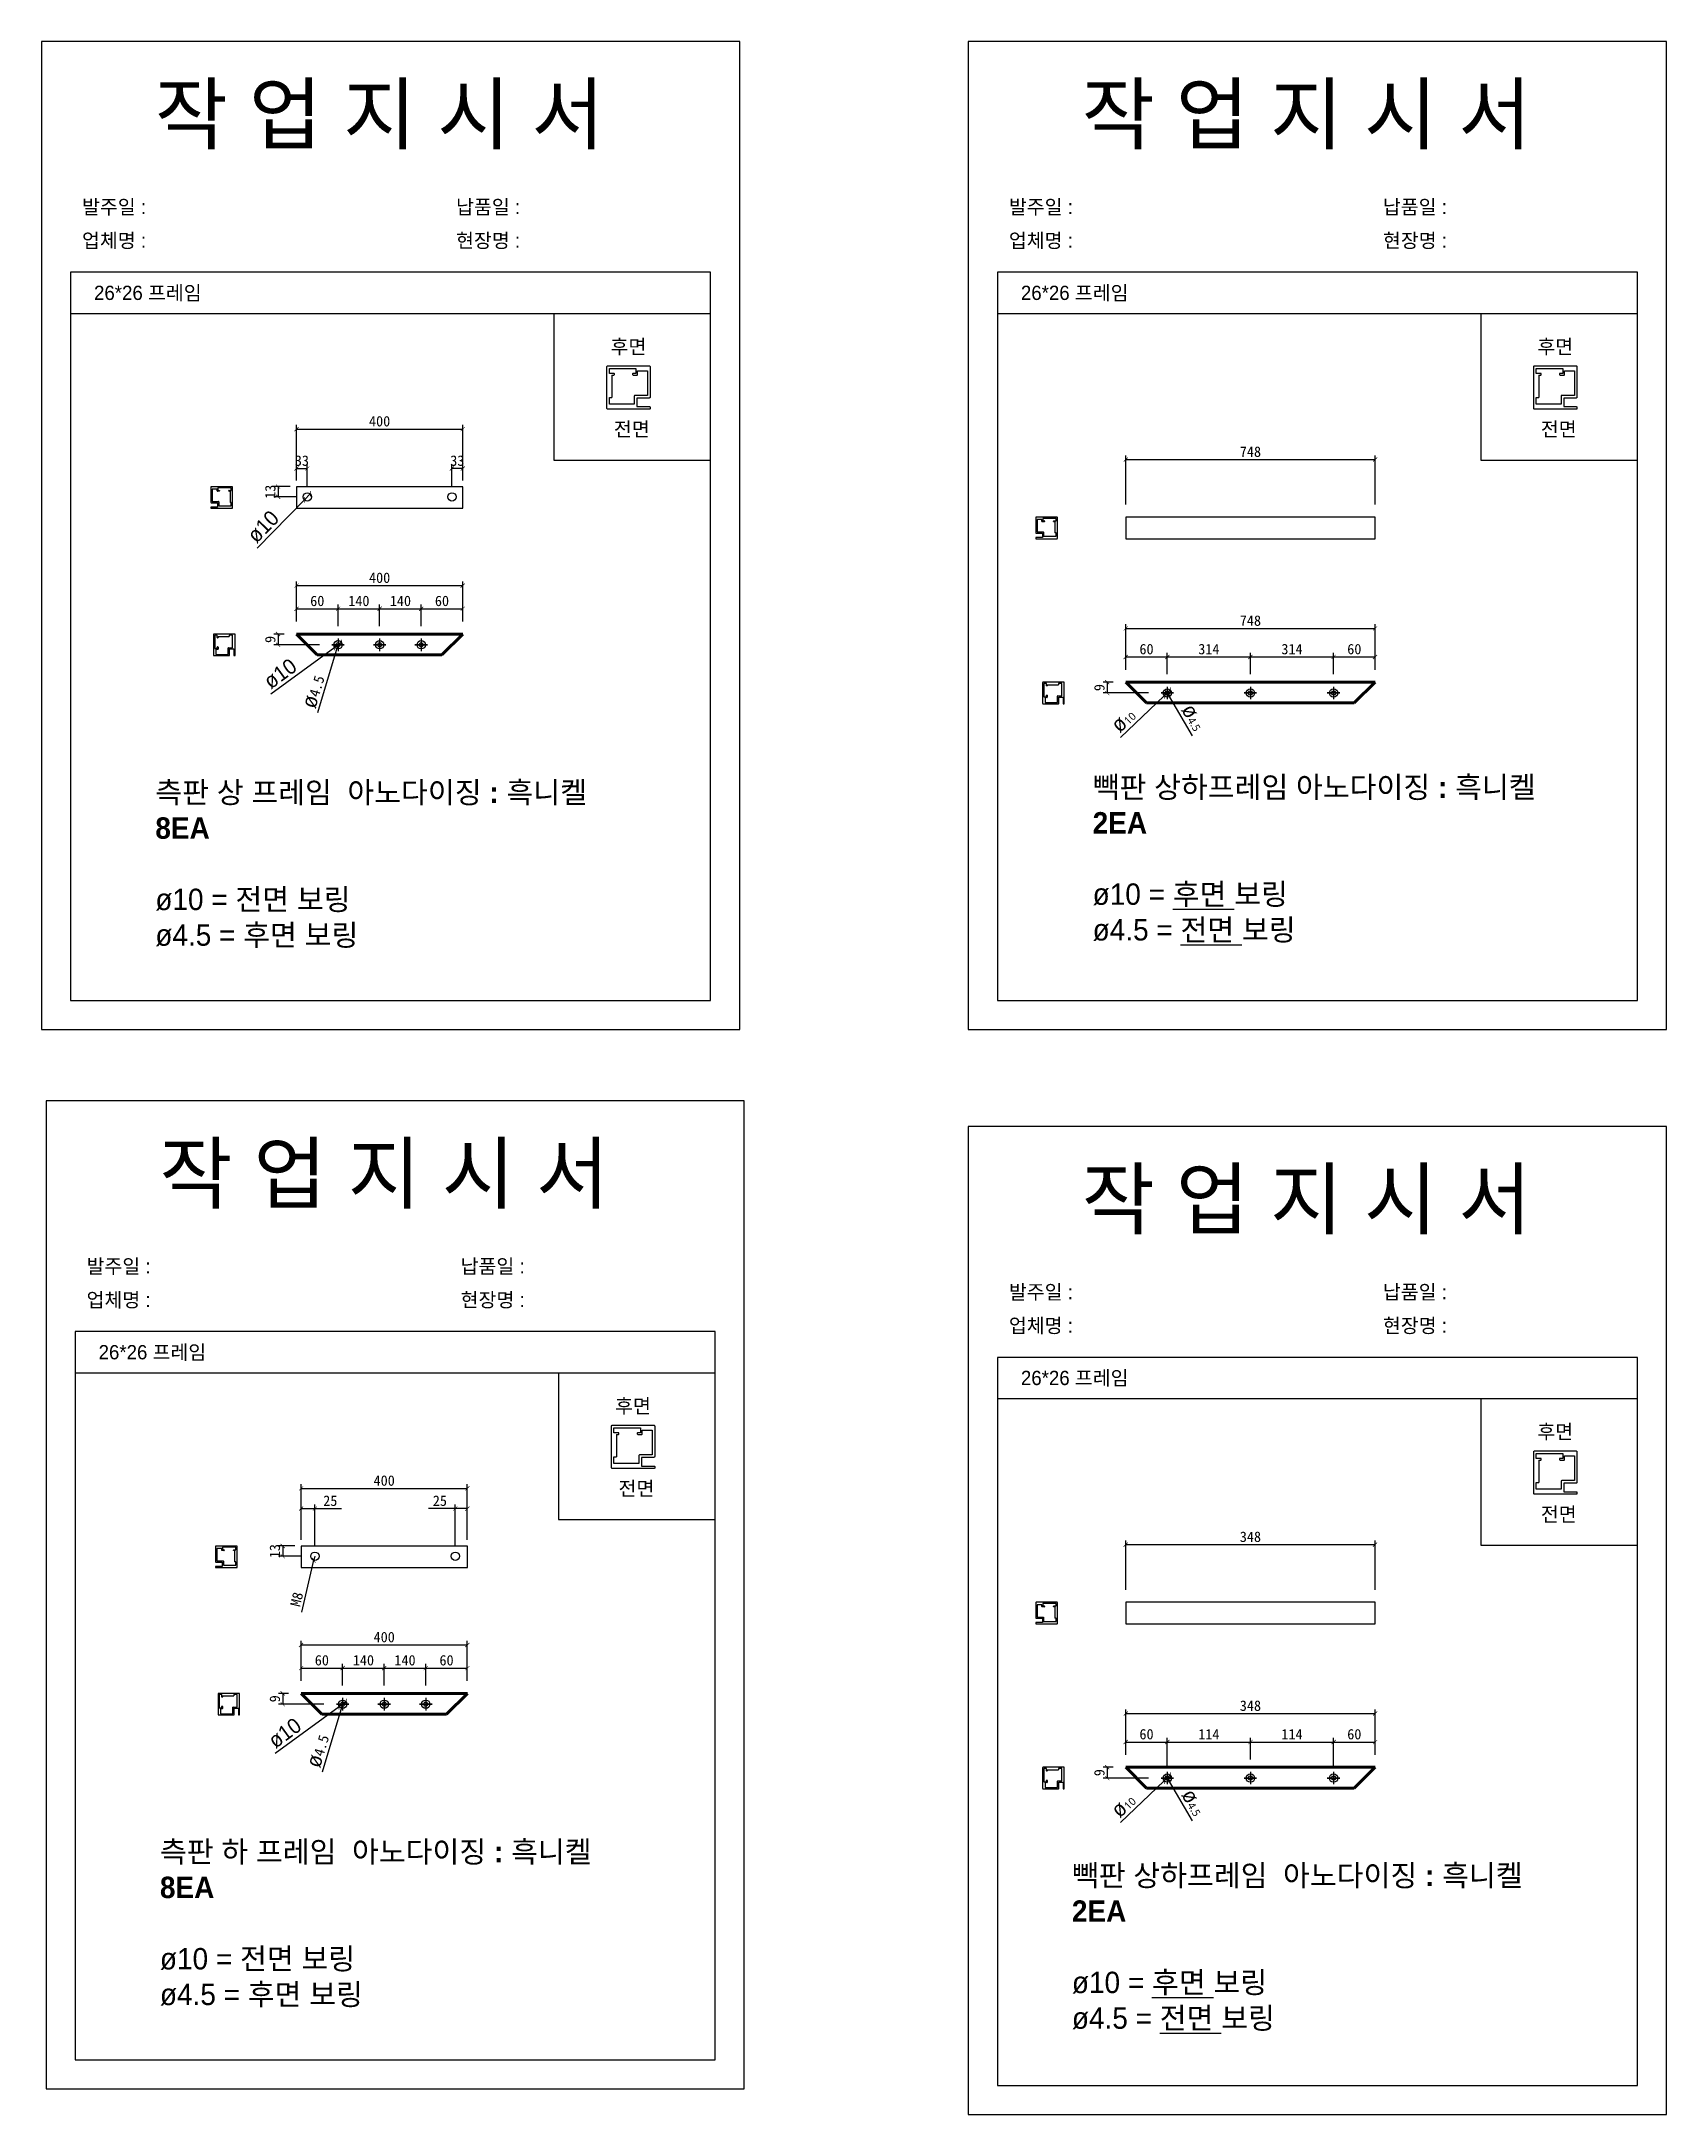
# Model space of a CAD drawing. Header units: millimetres. Extents: x -44117 to 256353, y -2095463 to 65325.
# Drawn here: x 120657 to 124567, y 22943 to 27929 of the extents above; entities that cross this region are included whole.
import ezdxf

# ---------------------------------------------------------------- set-up
doc = ezdxf.new("R2010")
doc.units = ezdxf.units.MM
doc.header["$LTSCALE"] = 10
doc.layers.add('Layer1', color=7, linetype='Continuous', lineweight=70)
doc.dimstyles.new('ISO-25', dxfattribs={"dimtxt": 2.5, "dimasz": 2.5, "dimexe": 1, "dimexo": 1, "dimtad": 1, "dimtxsty": 'Standard', "dimblk": 'ARCHTICK', "dimcen": 2.5, "dimadec": 0, "dimazin": 0, "dimtfac": 1, "dimtmove": 0, "dimatfit": 3, "dimfxl": 0, "dimarcsym": 0})

msp = doc.modelspace()

# ---------------------------------------------------------------- texts
at = {"attachment_point": 1}
for s, heights, insert, char_height in [('{\\fGulim|b0|i0|c129|p50;작 업 지 시 서}', [-155.84554], (120929.69324, 27824.76311), 140), ('{\\fGulim|b0|i0|c129|p50;작 업 지 시 서}', [-155.84554], (123159.85562, 27824.76311), 140), ('{\\fGulim|b0|i0|c129|p50;발주일 :}', [-38.18216], (120754.48388, 27548.04269), 34.3), ('{\\fGulim|b0|i0|c129|p50;납품일 :}', [-37.67976], (121654.46187, 27548.04269), 34.3), ('{\\fGulim|b0|i0|c129|p50;발주일 :}', [-38.18216], (122984.64627, 27548.04269), 34.3), ('{\\fGulim|b0|i0|c129|p50;납품일 :}', [-37.67976], (123884.62425, 27548.04269), 34.3), ('{\\fGulim|b0|i0|c129|p50;업체명 : }', [-38.2735], (120754.48388, 27467.38651), 34.3), ('{\\fGulim|b0|i0|c129|p50;현장명 : }', [-38.2735], (121654.46187, 27467.38651), 34.3), ('{\\fGulim|b0|i0|c129|p50;업체명 : }', [-38.2735], (122984.64627, 27467.38651), 34.3), ('{\\fGulim|b0|i0|c129|p50;현장명 : }', [-38.2735], (123884.62425, 27467.38651), 34.3), ('{\\fGulim|b0|i0|c129|p50;26*26 프레임}', [-38.22783], (120783.44647, 27341.51794), 34.3), ('{\\fGulim|b0|i0|c129|p50;26*26 프레임}', [-38.22783], (123013.60885, 27341.51794), 34.3), ('{\\fGulim|b0|i0|c129|p50;후면}', [-38.18216], (122026.18313, 27212.04764), 34.3), ('{\\fGulim|b0|i0|c129|p50;후면}', [-38.18216], (124256.34551, 27212.04764), 34.3), ('{\\fGulim|b0|i0|c129|p50;전면}', [-37.08602], (122034.37699, 27013.68794), 34.3), ('{\\fGulim|b0|i0|c129|p50;전면}', [-37.08602], (124264.53937, 27013.68794), 34.3), ('{\\fGulim|b1|i0|c129|p50;측판 상 프레임  아노다이징 : 흑니켈\\P8EA\\P\\fGulim|b0|i0|c129|p50;\\Pø10 = 전면 보링\\Pø4.5 = 후면 보링}', [-405.73762], (120930.94779, 26148.7725), 51.45), ('{\\fGulim|b1|i0|c129|p50;빽판 상하프레임 아노다이징 : 흑니켈\\P2EA\\P\\fGulim|b0|i0|c129|p50;\\Pø10 = \\fGulim|b1|i0|c129|p50;\\L후면\\fGulim|b0|i0|c129|p50;\\l 보링\\Pø4.5 = \\fGulim|b1|i0|c129|p50;\\L전면\\fGulim|b0|i0|c129|p50;\\l 보링}', [-411.84859], (123186.21423, 26161.38019), 51.45), ('{\\fGulim|b0|i0|c129|p50;작 업 지 시 서}', [-155.84554], (120940.72181, 25277.16354), 140), ('{\\fGulim|b0|i0|c129|p50;작 업 지 시 서}', [-155.84554], (123159.85562, 25215.2661), 140), ('{\\fGulim|b0|i0|c129|p50;발주일 :}', [-38.18216], (120765.51245, 25000.44312), 34.3), ('{\\fGulim|b0|i0|c129|p50;납품일 :}', [-37.67976], (121665.49044, 25000.44312), 34.3), ('{\\fGulim|b0|i0|c129|p50;발주일 :}', [-38.18216], (122984.64627, 24938.54568), 34.3), ('{\\fGulim|b0|i0|c129|p50;납품일 :}', [-37.67976], (123884.62425, 24938.54568), 34.3), ('{\\fGulim|b0|i0|c129|p50;업체명 : }', [-38.2735], (120765.51245, 24919.78694), 34.3), ('{\\fGulim|b0|i0|c129|p50;현장명 : }', [-38.2735], (121665.49044, 24919.78694), 34.3), ('{\\fGulim|b0|i0|c129|p50;업체명 : }', [-38.2735], (122984.64627, 24857.8895), 34.3), ('{\\fGulim|b0|i0|c129|p50;현장명 : }', [-38.2735], (123884.62425, 24857.8895), 34.3), ('{\\fGulim|b0|i0|c129|p50;26*26 프레임}', [-38.22783], (120794.47504, 24793.91837), 34.3), ('{\\fGulim|b0|i0|c129|p50;26*26 프레임}', [-38.22783], (123013.60885, 24732.02092), 34.3), ('{\\fGulim|b0|i0|c129|p50;후면}', [-38.18216], (122037.2117, 24664.44808), 34.3), ('{\\fGulim|b0|i0|c129|p50;후면}', [-38.18216], (124256.34551, 24602.55063), 34.3), ('{\\fGulim|b0|i0|c129|p50;전면}', [-37.08602], (122045.40556, 24466.08837), 34.3), ('{\\fGulim|b0|i0|c129|p50;전면}', [-37.08602], (124264.53937, 24404.19093), 34.3), ('{\\fGulim|b1|i0|c129|p50;측판 하 프레임  아노다이징 : 흑니켈\\P8EA\\P\\fGulim|b0|i0|c129|p50;\\Pø10 = 전면 보링\\Pø4.5 = 후면 보링}', [-405.73762], (120941.97636, 23601.17293), 51.45), ('{\\fGulim|b1|i0|c129|p50;빽판 상하프레임  아노다이징 : 흑니켈\\P2EA\\P\\fGulim|b0|i0|c129|p50;\\Pø10 = \\fGulim|b1|i0|c129|p50;\\L후면\\fGulim|b0|i0|c129|p50;\\l 보링\\Pø4.5 = \\fGulim|b1|i0|c129|p50;\\L전면\\fGulim|b0|i0|c129|p50;\\l 보링}', [-411.84859], (123136.27246, 23544.20394), 51.45)]:
    msp.add_mtext_dynamic_manual_height_columns(s, width=3307.3198183, gutter_width=12.5, heights=heights, dxfattribs=dict(at, insert=insert, char_height=char_height))

# ---------------------------------------------------------------- blocks, each defined once
blk = doc.blocks.new('_ArchTick')
at = {"color": 0, "linetype": 'ByBlock', "const_width": 0.15}
blk.add_lwpolyline([(-0.5, -0.5), (0.5, 0.5)], dxfattribs=at)
blk = doc.blocks.new('*D1872')
at = {"color": 0, "lineweight": -2}
for p, q in [((121270.6, 26533.9), (121270.6, 26574.6)), ((121370.6, 26522.9), (121370.6, 26574.6)), ((121270.6, 26564.6), (121370.6, 26564.6))]:
    blk.add_line(p, q, dxfattribs=at)
at = {"layer": 'Defpoints', "color": 0}
for p in [(121370.6, 26564.6), (121270.6, 26503.9), (121370.6, 26492.9)]:
    blk.add_point(p, dxfattribs=at)
at = {"color": 0, "lineweight": -2, "xscale": 10, "yscale": 10, "zscale": 10, "rotation": 180}
blk.add_blockref('_ArchTick', (121270.6, 26564.6), dxfattribs=at)
at = {"color": 0, "lineweight": -2, "xscale": 10, "yscale": 10, "zscale": 10}
blk.add_blockref('_ArchTick', (121370.6, 26564.6), dxfattribs=at)
at = {"color": 0, "insert": (121320.6, 26583.4), "char_height": 25, "attachment_point": 5}
blk.add_mtext('60', dxfattribs=at)
blk = doc.blocks.new('*D1873')
at = {"color": 0, "lineweight": -2}
for p, q in [((121370.6, 26522.9), (121370.6, 26574.6)), ((121470.6, 26522.9), (121470.6, 26574.6)), ((121370.6, 26564.6), (121470.6, 26564.6))]:
    blk.add_line(p, q, dxfattribs=at)
at = {"layer": 'Defpoints', "color": 0}
for p in [(121470.6, 26564.6), (121370.6, 26492.9), (121470.6, 26492.9)]:
    blk.add_point(p, dxfattribs=at)
at = {"color": 0, "lineweight": -2, "xscale": 10, "yscale": 10, "zscale": 10, "rotation": 180}
blk.add_blockref('_ArchTick', (121370.6, 26564.6), dxfattribs=at)
at = {"color": 0, "lineweight": -2, "xscale": 10, "yscale": 10, "zscale": 10}
blk.add_blockref('_ArchTick', (121470.6, 26564.6), dxfattribs=at)
at = {"color": 0, "insert": (121420.6, 26583.4), "char_height": 25, "attachment_point": 5}
blk.add_mtext('140', dxfattribs=at)
blk = doc.blocks.new('*D1874')
at = {"color": 0, "lineweight": -2}
for p, q in [((121470.6, 26522.9), (121470.6, 26574.6)), ((121570.6, 26522.9), (121570.6, 26574.6)), ((121470.6, 26564.6), (121570.6, 26564.6))]:
    blk.add_line(p, q, dxfattribs=at)
at = {"layer": 'Defpoints', "color": 0}
for p in [(121570.6, 26564.6), (121470.6, 26492.9), (121570.6, 26492.9)]:
    blk.add_point(p, dxfattribs=at)
at = {"color": 0, "lineweight": -2, "xscale": 10, "yscale": 10, "zscale": 10, "rotation": 180}
blk.add_blockref('_ArchTick', (121470.6, 26564.6), dxfattribs=at)
at = {"color": 0, "lineweight": -2, "xscale": 10, "yscale": 10, "zscale": 10}
blk.add_blockref('_ArchTick', (121570.6, 26564.6), dxfattribs=at)
at = {"color": 0, "insert": (121520.6, 26583.4), "char_height": 25, "attachment_point": 5}
blk.add_mtext('140', dxfattribs=at)
blk = doc.blocks.new('*D1875')
at = {"color": 0, "lineweight": -2}
for p, q in [((121570.6, 26522.9), (121570.6, 26574.6)), ((121670.6, 26533.9), (121670.6, 26574.6)), ((121570.6, 26564.6), (121670.6, 26564.6))]:
    blk.add_line(p, q, dxfattribs=at)
at = {"layer": 'Defpoints', "color": 0}
for p in [(121670.6, 26564.6), (121570.6, 26492.9), (121670.6, 26503.9)]:
    blk.add_point(p, dxfattribs=at)
at = {"color": 0, "lineweight": -2, "xscale": 10, "yscale": 10, "zscale": 10, "rotation": 180}
blk.add_blockref('_ArchTick', (121570.6, 26564.6), dxfattribs=at)
at = {"color": 0, "lineweight": -2, "xscale": 10, "yscale": 10, "zscale": 10}
blk.add_blockref('_ArchTick', (121670.6, 26564.6), dxfattribs=at)
at = {"color": 0, "insert": (121620.6, 26583.4), "char_height": 25, "attachment_point": 5}
blk.add_mtext('60', dxfattribs=at)
blk = doc.blocks.new('*D1876')
at = {"color": 0, "lineweight": -2}
for p, q in [((121270.6, 26533.9), (121270.6, 26630.3)), ((121670.6, 26533.9), (121670.6, 26630.3)), ((121270.6, 26620.3), (121670.6, 26620.3))]:
    blk.add_line(p, q, dxfattribs=at)
at = {"layer": 'Defpoints', "color": 0}
for p in [(121670.6, 26620.3), (121270.6, 26503.9), (121670.6, 26503.9)]:
    blk.add_point(p, dxfattribs=at)
at = {"color": 0, "lineweight": -2, "xscale": 10, "yscale": 10, "zscale": 10, "rotation": 180}
blk.add_blockref('_ArchTick', (121270.6, 26620.3), dxfattribs=at)
at = {"color": 0, "lineweight": -2, "xscale": 10, "yscale": 10, "zscale": 10}
blk.add_blockref('_ArchTick', (121670.6, 26620.3), dxfattribs=at)
at = {"color": 0, "insert": (121470.6, 26639.1), "char_height": 25, "attachment_point": 5}
blk.add_mtext('400', dxfattribs=at)
blk = doc.blocks.new('*D1882')
at = {"color": 0, "lineweight": -2}
for p, q in [((121240.6, 26503.9), (121216.2, 26503.9)), ((121325.6, 26477.9), (121216.2, 26477.9)), ((121226.2, 26503.9), (121226.2, 26477.9))]:
    blk.add_line(p, q, dxfattribs=at)
at = {"layer": 'Defpoints', "color": 0}
for p in [(121226.2, 26477.9), (121270.6, 26503.9), (121355.6, 26477.9)]:
    blk.add_point(p, dxfattribs=at)
at = {"color": 0, "lineweight": -2, "xscale": 10, "yscale": 10, "zscale": 10}
for p, rotation in [((121226.2, 26503.9), 90), ((121226.2, 26477.9), 270)]:
    blk.add_blockref('_ArchTick', p, dxfattribs=dict(at, rotation=rotation))
at = {"color": 0, "insert": (121207.5, 26490.9), "char_height": 25, "attachment_point": 5, "rotation": 90}
blk.add_mtext('9', dxfattribs=at)
blk = doc.blocks.new('*D1883')
at = {"color": 0, "lineweight": -2}
for p, q in [((121378.7, 26483.8), (121362.5, 26472)), ((121378.7, 26483.8), (121378.7, 26483.8)), ((121208.6, 26359.7), (121362.5, 26472))]:
    blk.add_line(p, q, dxfattribs=at)
at = {"layer": 'Defpoints', "color": 0}
for p in [(121378.7, 26483.8), (121362.5, 26472)]:
    blk.add_point(p, dxfattribs=at)
at = {"color": 0, "lineweight": -2, "xscale": 10, "yscale": 10, "zscale": 10}
for p, rotation in [((121362.5, 26472), 36.10123907346073), ((121378.7, 26483.8), 216.1012390734607)]:
    blk.add_blockref('_ArchTick', p, dxfattribs=dict(at, rotation=rotation))
at = {"color": 0, "insert": (121231.4, 26408.6), "char_height": 25, "attachment_point": 5, "rotation": 36.1012}
blk.add_mtext('{\\fGulim|b0|i0|c129|p50;\\H1.4583x;ø10}', dxfattribs=at)
blk = doc.blocks.new('*D1884')
at = {"color": 0, "lineweight": -2}
for p, q in [((121322.2, 26315.2), (121369.2, 26473.1)), ((121372, 26482.7), (121369.2, 26473.1)), ((121372, 26482.7), (121372, 26482.7))]:
    blk.add_line(p, q, dxfattribs=at)
at = {"layer": 'Defpoints', "color": 0}
for p in [(121369.2, 26473.1), (121372, 26482.7)]:
    blk.add_point(p, dxfattribs=at)
at = {"color": 0, "lineweight": -2, "xscale": 10, "yscale": 10, "zscale": 10}
for p, rotation in [((121369.2, 26473.1), 73.42594672676715), ((121372, 26482.7), 253.4259467267671)]:
    blk.add_blockref('_ArchTick', p, dxfattribs=dict(at, rotation=rotation))
at = {"color": 0, "insert": (121310.2, 26366), "char_height": 25, "attachment_point": 5, "rotation": 73.4259}
blk.add_mtext('{\\fGulim|b0|i0|c129|p50;\\H1.4583x;ø}4.5', dxfattribs=at)
blk = doc.blocks.new('*D1886')
at = {"color": 0, "lineweight": -2}
for p, q in [((121270.6, 26888.3), (121270.6, 27006.7)), ((121270.6, 26996.7), (121670.6, 26996.7)), ((121670.6, 26888.3), (121670.6, 27006.7))]:
    blk.add_line(p, q, dxfattribs=at)
at = {"layer": 'Defpoints', "color": 0}
for p in [(121670.6, 26996.7), (121270.6, 26858.3), (121670.6, 26858.3)]:
    blk.add_point(p, dxfattribs=at)
at = {"color": 0, "lineweight": -2, "xscale": 10, "yscale": 10, "zscale": 10, "rotation": 180}
blk.add_blockref('_ArchTick', (121270.6, 26996.7), dxfattribs=at)
at = {"color": 0, "lineweight": -2, "xscale": 10, "yscale": 10, "zscale": 10}
blk.add_blockref('_ArchTick', (121670.6, 26996.7), dxfattribs=at)
at = {"color": 0, "insert": (121470.6, 27015.5), "char_height": 25, "attachment_point": 5}
blk.add_mtext('400', dxfattribs=at)
blk = doc.blocks.new('*D1902')
at = {"color": 0, "lineweight": -2}
for p, q in [((121175.9, 26710.2), (121289.6, 26826.6)), ((121303.6, 26840.9), (121289.6, 26826.6)), ((121303.6, 26840.9), (121303.6, 26840.9))]:
    blk.add_line(p, q, dxfattribs=at)
at = {"layer": 'Defpoints', "color": 0}
for p in [(121289.6, 26826.6), (121303.6, 26840.9)]:
    blk.add_point(p, dxfattribs=at)
at = {"color": 0, "lineweight": -2, "xscale": 10, "yscale": 10, "zscale": 10}
for p, rotation in [((121289.6, 26826.6), 45.66113851757733), ((121303.6, 26840.9), 225.6611385175773)]:
    blk.add_blockref('_ArchTick', p, dxfattribs=dict(at, rotation=rotation))
at = {"color": 0, "insert": (121190.3, 26762.2), "char_height": 25, "attachment_point": 5, "rotation": 45.6611}
blk.add_mtext('{\\fGulim|b0|i0|c129|p50;\\H1.4583x;ø10}', dxfattribs=at)
blk = doc.blocks.new('*D1903')
at = {"color": 0, "lineweight": -2}
for p, q in [((121255.6, 26858.3), (121216.3, 26858.3)), ((121271.6, 26833.8), (121216.3, 26833.8)), ((121226.3, 26858.3), (121226.3, 26833.8))]:
    blk.add_line(p, q, dxfattribs=at)
at = {"layer": 'Defpoints', "color": 0}
for p in [(121226.3, 26833.8), (121270.6, 26858.3), (121286.6, 26833.8)]:
    blk.add_point(p, dxfattribs=at)
at = {"color": 0, "lineweight": -2, "xscale": 10, "yscale": 10, "zscale": 10}
for p, rotation in [((121226.3, 26858.3), 90), ((121226.3, 26833.8), 270)]:
    blk.add_blockref('_ArchTick', p, dxfattribs=dict(at, rotation=rotation))
at = {"color": 0, "insert": (121207.6, 26846), "char_height": 25, "attachment_point": 5, "rotation": 90}
blk.add_mtext('13', dxfattribs=at)
blk = doc.blocks.new('*D1904')
at = {"color": 0, "lineweight": -2}
for p, q in [((121270.6, 26873.3), (121270.6, 26912)), ((121270.6, 26902), (121296.6, 26902)), ((121296.6, 26858.8), (121296.6, 26912))]:
    blk.add_line(p, q, dxfattribs=at)
at = {"layer": 'Defpoints', "color": 0}
for p in [(121296.6, 26902), (121270.6, 26858.3), (121296.6, 26843.8)]:
    blk.add_point(p, dxfattribs=at)
at = {"color": 0, "lineweight": -2, "xscale": 10, "yscale": 10, "zscale": 10, "rotation": 180}
blk.add_blockref('_ArchTick', (121270.6, 26902), dxfattribs=at)
at = {"color": 0, "lineweight": -2, "xscale": 10, "yscale": 10, "zscale": 10}
blk.add_blockref('_ArchTick', (121296.6, 26902), dxfattribs=at)
at = {"color": 0, "insert": (121283.6, 26920.7), "char_height": 25, "attachment_point": 5}
blk.add_mtext('33', dxfattribs=at)
blk = doc.blocks.new('*D1905')
at = {"color": 0, "lineweight": -2}
for p, q in [((121644.6, 26858.8), (121644.6, 26912)), ((121670.6, 26902), (121644.6, 26902)), ((121670.6, 26873.3), (121670.6, 26912))]:
    blk.add_line(p, q, dxfattribs=at)
at = {"layer": 'Defpoints', "color": 0}
for p in [(121644.6, 26902), (121644.6, 26843.8), (121670.6, 26858.3)]:
    blk.add_point(p, dxfattribs=at)
at = {"color": 0, "lineweight": -2, "xscale": 10, "yscale": 10, "zscale": 10, "rotation": 180}
blk.add_blockref('_ArchTick', (121644.6, 26902), dxfattribs=at)
at = {"color": 0, "lineweight": -2, "xscale": 10, "yscale": 10, "zscale": 10}
blk.add_blockref('_ArchTick', (121670.6, 26902), dxfattribs=at)
at = {"color": 0, "insert": (121657.6, 26920.7), "char_height": 25, "attachment_point": 5}
blk.add_mtext('33', dxfattribs=at)
blk = doc.blocks.new('*D1947')
at = {"color": 0, "lineweight": -2}
for p, q in [((121281.6, 23986.3), (121281.6, 24027)), ((121281.6, 24017), (121381.6, 24017)), ((121381.6, 23975.3), (121381.6, 24027))]:
    blk.add_line(p, q, dxfattribs=at)
at = {"layer": 'Defpoints', "color": 0}
for p in [(121381.6, 24017), (121281.6, 23956.3), (121381.6, 23945.3)]:
    blk.add_point(p, dxfattribs=at)
at = {"color": 0, "lineweight": -2, "xscale": 10, "yscale": 10, "zscale": 10, "rotation": 180}
blk.add_blockref('_ArchTick', (121281.6, 24017), dxfattribs=at)
at = {"color": 0, "lineweight": -2, "xscale": 10, "yscale": 10, "zscale": 10}
blk.add_blockref('_ArchTick', (121381.6, 24017), dxfattribs=at)
at = {"color": 0, "insert": (121331.6, 24035.8), "char_height": 25, "attachment_point": 5}
blk.add_mtext('60', dxfattribs=at)
blk = doc.blocks.new('*D1948')
at = {"color": 0, "lineweight": -2}
for p, q in [((121381.6, 23975.3), (121381.6, 24027)), ((121381.6, 24017), (121481.6, 24017)), ((121481.6, 23975.3), (121481.6, 24027))]:
    blk.add_line(p, q, dxfattribs=at)
at = {"layer": 'Defpoints', "color": 0}
for p in [(121481.6, 24017), (121381.6, 23945.3), (121481.6, 23945.3)]:
    blk.add_point(p, dxfattribs=at)
at = {"color": 0, "lineweight": -2, "xscale": 10, "yscale": 10, "zscale": 10, "rotation": 180}
blk.add_blockref('_ArchTick', (121381.6, 24017), dxfattribs=at)
at = {"color": 0, "lineweight": -2, "xscale": 10, "yscale": 10, "zscale": 10}
blk.add_blockref('_ArchTick', (121481.6, 24017), dxfattribs=at)
at = {"color": 0, "insert": (121431.6, 24035.8), "char_height": 25, "attachment_point": 5}
blk.add_mtext('140', dxfattribs=at)
blk = doc.blocks.new('*D1949')
at = {"color": 0, "lineweight": -2}
for p, q in [((121481.6, 23975.3), (121481.6, 24027)), ((121481.6, 24017), (121581.6, 24017)), ((121581.6, 23975.3), (121581.6, 24027))]:
    blk.add_line(p, q, dxfattribs=at)
at = {"layer": 'Defpoints', "color": 0}
for p in [(121581.6, 24017), (121481.6, 23945.3), (121581.6, 23945.3)]:
    blk.add_point(p, dxfattribs=at)
at = {"color": 0, "lineweight": -2, "xscale": 10, "yscale": 10, "zscale": 10, "rotation": 180}
blk.add_blockref('_ArchTick', (121481.6, 24017), dxfattribs=at)
at = {"color": 0, "lineweight": -2, "xscale": 10, "yscale": 10, "zscale": 10}
blk.add_blockref('_ArchTick', (121581.6, 24017), dxfattribs=at)
at = {"color": 0, "insert": (121531.6, 24035.8), "char_height": 25, "attachment_point": 5}
blk.add_mtext('140', dxfattribs=at)
blk = doc.blocks.new('*D1950')
at = {"color": 0, "lineweight": -2}
for p, q in [((121581.6, 23975.3), (121581.6, 24027)), ((121581.6, 24017), (121681.6, 24017)), ((121681.6, 23986.3), (121681.6, 24027))]:
    blk.add_line(p, q, dxfattribs=at)
at = {"layer": 'Defpoints', "color": 0}
for p in [(121681.6, 24017), (121581.6, 23945.3), (121681.6, 23956.3)]:
    blk.add_point(p, dxfattribs=at)
at = {"color": 0, "lineweight": -2, "xscale": 10, "yscale": 10, "zscale": 10, "rotation": 180}
blk.add_blockref('_ArchTick', (121581.6, 24017), dxfattribs=at)
at = {"color": 0, "lineweight": -2, "xscale": 10, "yscale": 10, "zscale": 10}
blk.add_blockref('_ArchTick', (121681.6, 24017), dxfattribs=at)
at = {"color": 0, "insert": (121631.6, 24035.8), "char_height": 25, "attachment_point": 5}
blk.add_mtext('60', dxfattribs=at)
blk = doc.blocks.new('*D1951')
at = {"color": 0, "lineweight": -2}
for p, q in [((121281.6, 23986.3), (121281.6, 24082.7)), ((121681.6, 23986.3), (121681.6, 24082.7)), ((121281.6, 24072.7), (121681.6, 24072.7))]:
    blk.add_line(p, q, dxfattribs=at)
at = {"layer": 'Defpoints', "color": 0}
for p in [(121681.6, 24072.7), (121281.6, 23956.3), (121681.6, 23956.3)]:
    blk.add_point(p, dxfattribs=at)
at = {"color": 0, "lineweight": -2, "xscale": 10, "yscale": 10, "zscale": 10, "rotation": 180}
blk.add_blockref('_ArchTick', (121281.6, 24072.7), dxfattribs=at)
at = {"color": 0, "lineweight": -2, "xscale": 10, "yscale": 10, "zscale": 10}
blk.add_blockref('_ArchTick', (121681.6, 24072.7), dxfattribs=at)
at = {"color": 0, "insert": (121481.6, 24091.5), "char_height": 25, "attachment_point": 5}
blk.add_mtext('400', dxfattribs=at)
blk = doc.blocks.new('*D1952')
at = {"color": 0, "lineweight": -2}
for p, q in [((121251.6, 23956.3), (121227.3, 23956.3)), ((121237.3, 23956.3), (121237.3, 23930.3)), ((121336.6, 23930.3), (121227.3, 23930.3))]:
    blk.add_line(p, q, dxfattribs=at)
at = {"layer": 'Defpoints', "color": 0}
for p in [(121281.6, 23956.3), (121237.3, 23930.3), (121366.6, 23930.3)]:
    blk.add_point(p, dxfattribs=at)
at = {"color": 0, "lineweight": -2, "xscale": 10, "yscale": 10, "zscale": 10}
for p, rotation in [((121237.3, 23956.3), 90), ((121237.3, 23930.3), 270)]:
    blk.add_blockref('_ArchTick', p, dxfattribs=dict(at, rotation=rotation))
at = {"color": 0, "insert": (121218.5, 23943.3), "char_height": 25, "attachment_point": 5, "rotation": 90}
blk.add_mtext('9', dxfattribs=at)
blk = doc.blocks.new('*D1953')
at = {"color": 0, "lineweight": -2}
for p, q in [((121389.7, 23936.2), (121373.6, 23924.4)), ((121389.7, 23936.2), (121389.7, 23936.2)), ((121219.6, 23812.1), (121373.6, 23924.4))]:
    blk.add_line(p, q, dxfattribs=at)
at = {"layer": 'Defpoints', "color": 0}
for p in [(121389.7, 23936.2), (121373.6, 23924.4)]:
    blk.add_point(p, dxfattribs=at)
at = {"color": 0, "lineweight": -2, "xscale": 10, "yscale": 10, "zscale": 10}
for p, rotation in [((121373.6, 23924.4), 36.10123907346915), ((121389.7, 23936.2), 216.1012390734691)]:
    blk.add_blockref('_ArchTick', p, dxfattribs=dict(at, rotation=rotation))
at = {"color": 0, "insert": (121242.4, 23861), "char_height": 25, "attachment_point": 5, "rotation": 36.1012}
blk.add_mtext('{\\fGulim|b0|i0|c129|p50;\\H1.4583x;ø10}', dxfattribs=at)
blk = doc.blocks.new('*D1954')
at = {"color": 0, "lineweight": -2}
for p, q in [((121383.1, 23935.1), (121380.2, 23925.5)), ((121383.1, 23935.1), (121383.1, 23935.1)), ((121333.2, 23767.6), (121380.2, 23925.5))]:
    blk.add_line(p, q, dxfattribs=at)
at = {"layer": 'Defpoints', "color": 0}
for p in [(121383.1, 23935.1), (121380.2, 23925.5)]:
    blk.add_point(p, dxfattribs=at)
at = {"color": 0, "lineweight": -2, "xscale": 10, "yscale": 10, "zscale": 10}
for p, rotation in [((121380.2, 23925.5), 73.42594672676715), ((121383.1, 23935.1), 253.4259467267671)]:
    blk.add_blockref('_ArchTick', p, dxfattribs=dict(at, rotation=rotation))
at = {"color": 0, "insert": (121321.2, 23818.4), "char_height": 25, "attachment_point": 5, "rotation": 73.4259}
blk.add_mtext('{\\fGulim|b0|i0|c129|p50;\\H1.4583x;ø}4.5', dxfattribs=at)
blk = doc.blocks.new('*D1955')
at = {"color": 0, "lineweight": -2}
for p, q in [((121281.6, 24340.7), (121281.6, 24459.1)), ((121281.6, 24449.1), (121681.6, 24449.1)), ((121681.6, 24340.7), (121681.6, 24459.1))]:
    blk.add_line(p, q, dxfattribs=at)
at = {"layer": 'Defpoints', "color": 0}
for p in [(121681.6, 24449.1), (121281.6, 24310.7), (121681.6, 24310.7)]:
    blk.add_point(p, dxfattribs=at)
at = {"color": 0, "lineweight": -2, "xscale": 10, "yscale": 10, "zscale": 10, "rotation": 180}
blk.add_blockref('_ArchTick', (121281.6, 24449.1), dxfattribs=at)
at = {"color": 0, "lineweight": -2, "xscale": 10, "yscale": 10, "zscale": 10}
blk.add_blockref('_ArchTick', (121681.6, 24449.1), dxfattribs=at)
at = {"color": 0, "insert": (121481.6, 24467.9), "char_height": 25, "attachment_point": 5}
blk.add_mtext('400', dxfattribs=at)
blk = doc.blocks.new('*D1956')
at = {"color": 0, "lineweight": -2}
for p, q in [((121266.6, 24310.7), (121227.4, 24310.7)), ((121282.6, 24286.2), (121227.4, 24286.2)), ((121237.4, 24310.7), (121237.4, 24286.2))]:
    blk.add_line(p, q, dxfattribs=at)
at = {"layer": 'Defpoints', "color": 0}
for p in [(121237.4, 24286.2), (121281.6, 24310.7), (121297.6, 24286.2)]:
    blk.add_point(p, dxfattribs=at)
at = {"color": 0, "lineweight": -2, "xscale": 10, "yscale": 10, "zscale": 10}
for p, rotation in [((121237.4, 24310.7), 90), ((121237.4, 24286.2), 270)]:
    blk.add_blockref('_ArchTick', p, dxfattribs=dict(at, rotation=rotation))
at = {"color": 0, "insert": (121218.6, 24298.4), "char_height": 25, "attachment_point": 5, "rotation": 90}
blk.add_mtext('13', dxfattribs=at)
blk = doc.blocks.new('*D1957')
at = {"color": 0, "lineweight": -2}
for p, q in [((121281.6, 24325.7), (121281.6, 24410.7)), ((121281.6, 24400.7), (121314.8, 24400.7)), ((121314.8, 24311.2), (121314.8, 24410.7)), ((121314.8, 24400.7), (121379, 24400.7))]:
    blk.add_line(p, q, dxfattribs=at)
at = {"layer": 'Defpoints', "color": 0}
for p in [(121314.8, 24400.7), (121281.6, 24310.7), (121314.8, 24296.2)]:
    blk.add_point(p, dxfattribs=at)
at = {"color": 0, "lineweight": -2, "xscale": 10, "yscale": 10, "zscale": 10, "rotation": 180}
blk.add_blockref('_ArchTick', (121281.6, 24400.7), dxfattribs=at)
at = {"color": 0, "lineweight": -2, "xscale": 10, "yscale": 10, "zscale": 10}
blk.add_blockref('_ArchTick', (121314.8, 24400.7), dxfattribs=at)
at = {"color": 0, "insert": (121351.9, 24419.4), "char_height": 25, "attachment_point": 5}
blk.add_mtext('25', dxfattribs=at)
blk = doc.blocks.new('*D1958')
at = {"color": 0, "lineweight": -2}
for p, q in [((121652.6, 24400.7), (121588.5, 24400.7)), ((121652.6, 24311.2), (121652.6, 24410.7)), ((121681.6, 24400.7), (121652.6, 24400.7)), ((121681.6, 24325.7), (121681.6, 24410.7))]:
    blk.add_line(p, q, dxfattribs=at)
at = {"layer": 'Defpoints', "color": 0}
for p in [(121652.6, 24400.7), (121652.6, 24296.2), (121681.6, 24310.7)]:
    blk.add_point(p, dxfattribs=at)
at = {"color": 0, "lineweight": -2, "xscale": 10, "yscale": 10, "zscale": 10, "rotation": 180}
blk.add_blockref('_ArchTick', (121652.6, 24400.7), dxfattribs=at)
at = {"color": 0, "lineweight": -2, "xscale": 10, "yscale": 10, "zscale": 10}
blk.add_blockref('_ArchTick', (121681.6, 24400.7), dxfattribs=at)
at = {"color": 0, "insert": (121615.6, 24419.4), "char_height": 25, "attachment_point": 5}
blk.add_mtext('25', dxfattribs=at)
blk = doc.blocks.new('*D1959')
at = {"color": 0, "lineweight": -2}
for p in [(121314.8, 24286.2), (121283.2, 24151.8)]:
    blk.add_line(p, (121312.5, 24276.4), dxfattribs=at)
at = {"layer": 'Defpoints', "color": 0}
for p in [(121314.8, 24286.2), (121312.5, 24276.4)]:
    blk.add_point(p, dxfattribs=at)
at = {"color": 0, "lineweight": -2, "xscale": 10, "yscale": 10, "zscale": 10, "rotation": 76.74817852863761}
blk.add_blockref('_ArchTick', (121312.5, 24276.4), dxfattribs=at)
at = {"color": 0, "insert": (121271.1, 24182.4), "char_height": 25, "attachment_point": 5, "rotation": 76.7482}
blk.add_mtext('M8', dxfattribs=at)
blk = doc.blocks.new('*D1861')
at = {"color": 0, "lineweight": -2}
for p, q in [((123265.8, 26418.1), (123265.8, 26458.7)), ((123265.8, 26448.7), (123365.8, 26448.7)), ((123365.8, 26407.1), (123365.8, 26458.7))]:
    blk.add_line(p, q, dxfattribs=at)
at = {"layer": 'Defpoints', "color": 0}
for p in [(123365.8, 26448.7), (123265.8, 26388.1), (123365.8, 26377.1)]:
    blk.add_point(p, dxfattribs=at)
at = {"color": 0, "lineweight": -2, "xscale": 10, "yscale": 10, "zscale": 10, "rotation": 180}
blk.add_blockref('_ArchTick', (123265.8, 26448.7), dxfattribs=at)
at = {"color": 0, "lineweight": -2, "xscale": 10, "yscale": 10, "zscale": 10}
blk.add_blockref('_ArchTick', (123365.8, 26448.7), dxfattribs=at)
at = {"color": 0, "insert": (123315.8, 26467.5), "char_height": 25, "attachment_point": 5}
blk.add_mtext('60', dxfattribs=at)
blk = doc.blocks.new('*D1862')
at = {"color": 0, "lineweight": -2}
for p, q in [((123265.8, 26418.1), (123265.8, 26527.3)), ((123865.8, 26418.1), (123865.8, 26527.3)), ((123265.8, 26517.3), (123865.8, 26517.3))]:
    blk.add_line(p, q, dxfattribs=at)
at = {"layer": 'Defpoints', "color": 0}
for p in [(123865.8, 26517.3), (123265.8, 26388.1), (123865.8, 26388.1)]:
    blk.add_point(p, dxfattribs=at)
at = {"color": 0, "lineweight": -2, "xscale": 10, "yscale": 10, "zscale": 10, "rotation": 180}
blk.add_blockref('_ArchTick', (123265.8, 26517.3), dxfattribs=at)
at = {"color": 0, "lineweight": -2, "xscale": 10, "yscale": 10, "zscale": 10}
blk.add_blockref('_ArchTick', (123865.8, 26517.3), dxfattribs=at)
at = {"color": 0, "insert": (123565.8, 26536), "char_height": 25, "attachment_point": 5}
blk.add_mtext('748', dxfattribs=at)
blk = doc.blocks.new('*D1863')
at = {"color": 0, "lineweight": -2}
for p, q in [((123252.8, 26255), (123358.5, 26355.2)), ((123373, 26369), (123358.5, 26355.2)), ((123373, 26369), (123373, 26369))]:
    blk.add_line(p, q, dxfattribs=at)
at = {"layer": 'Defpoints', "color": 0}
for p in [(123358.5, 26355.2), (123373, 26369)]:
    blk.add_point(p, dxfattribs=at)
at = {"color": 0, "lineweight": -2, "xscale": 10, "yscale": 10, "zscale": 10}
for p, rotation in [((123373, 26369), 223.4806529621891), ((123358.5, 26355.2), 43.48065296218906)]:
    blk.add_blockref('_ArchTick', p, dxfattribs=dict(at, rotation=rotation))
at = {"color": 0, "insert": (123259.7, 26297.2), "char_height": 25, "attachment_point": 5, "rotation": 43.4807}
blk.add_mtext('{\\fGulim|b0|i0|c129|p50;\\H1.4583x;ø\\fMalgun Gothic|b0|i0|c129|p50;\\H0.51429x;10}', dxfattribs=at)
blk = doc.blocks.new('*D1864')
at = {"color": 0, "lineweight": -2}
for p, q in [((123363.3, 26366.4), (123363.3, 26366.4)), ((123363.3, 26366.4), (123368.3, 26357.8)), ((123426.1, 26259.2), (123368.3, 26357.8))]:
    blk.add_line(p, q, dxfattribs=at)
at = {"layer": 'Defpoints', "color": 0}
for p in [(123363.3, 26366.4), (123368.3, 26357.8)]:
    blk.add_point(p, dxfattribs=at)
at = {"color": 0, "lineweight": -2, "xscale": 10, "yscale": 10, "zscale": 10}
for p, rotation in [((123363.3, 26366.4), 300.3861059706713), ((123368.3, 26357.8), 120.3861059706713)]:
    blk.add_blockref('_ArchTick', p, dxfattribs=dict(at, rotation=rotation))
at = {"color": 0, "insert": (123430, 26303.8), "char_height": 25, "attachment_point": 5, "rotation": 300.3861}
blk.add_mtext('{\\fGulim|b0|i0|c129|p50;\\H1.4583x;ø\\fMalgun Gothic|b0|i0|c129|p50;\\H0.51429x;4.5}', dxfattribs=at)
blk = doc.blocks.new('*D1868')
at = {"color": 0, "lineweight": -2}
for p, q in [((123365.8, 26407.1), (123365.8, 26458.7)), ((123365.8, 26448.7), (123565.8, 26448.7)), ((123565.8, 26407.1), (123565.8, 26458.7))]:
    blk.add_line(p, q, dxfattribs=at)
at = {"layer": 'Defpoints', "color": 0}
for p in [(123565.8, 26448.7), (123365.8, 26377.1), (123565.8, 26377.1)]:
    blk.add_point(p, dxfattribs=at)
at = {"color": 0, "lineweight": -2, "xscale": 10, "yscale": 10, "zscale": 10, "rotation": 180}
blk.add_blockref('_ArchTick', (123365.8, 26448.7), dxfattribs=at)
at = {"color": 0, "lineweight": -2, "xscale": 10, "yscale": 10, "zscale": 10}
blk.add_blockref('_ArchTick', (123565.8, 26448.7), dxfattribs=at)
at = {"color": 0, "insert": (123465.8, 26467.5), "char_height": 25, "attachment_point": 5}
blk.add_mtext('314', dxfattribs=at)
blk = doc.blocks.new('*D1869')
at = {"color": 0, "lineweight": -2}
for p, q in [((123565.8, 26407.1), (123565.8, 26458.7)), ((123565.8, 26448.7), (123765.8, 26448.7)), ((123765.8, 26407.1), (123765.8, 26458.7))]:
    blk.add_line(p, q, dxfattribs=at)
at = {"layer": 'Defpoints', "color": 0}
for p in [(123765.8, 26448.7), (123565.8, 26377.1), (123765.8, 26377.1)]:
    blk.add_point(p, dxfattribs=at)
at = {"color": 0, "lineweight": -2, "xscale": 10, "yscale": 10, "zscale": 10, "rotation": 180}
blk.add_blockref('_ArchTick', (123565.8, 26448.7), dxfattribs=at)
at = {"color": 0, "lineweight": -2, "xscale": 10, "yscale": 10, "zscale": 10}
blk.add_blockref('_ArchTick', (123765.8, 26448.7), dxfattribs=at)
at = {"color": 0, "insert": (123665.8, 26467.5), "char_height": 25, "attachment_point": 5}
blk.add_mtext('314', dxfattribs=at)
blk = doc.blocks.new('*D1870')
at = {"color": 0, "lineweight": -2}
for p, q in [((123765.8, 26407.1), (123765.8, 26458.7)), ((123765.8, 26448.7), (123865.8, 26448.7)), ((123865.8, 26418.1), (123865.8, 26458.7))]:
    blk.add_line(p, q, dxfattribs=at)
at = {"layer": 'Defpoints', "color": 0}
for p in [(123865.8, 26448.7), (123765.8, 26377.1), (123865.8, 26388.1)]:
    blk.add_point(p, dxfattribs=at)
at = {"color": 0, "lineweight": -2, "xscale": 10, "yscale": 10, "zscale": 10, "rotation": 180}
blk.add_blockref('_ArchTick', (123765.8, 26448.7), dxfattribs=at)
at = {"color": 0, "lineweight": -2, "xscale": 10, "yscale": 10, "zscale": 10}
blk.add_blockref('_ArchTick', (123865.8, 26448.7), dxfattribs=at)
at = {"color": 0, "insert": (123815.8, 26467.5), "char_height": 25, "attachment_point": 5}
blk.add_mtext('60', dxfattribs=at)
blk = doc.blocks.new('*D1885')
at = {"color": 0, "lineweight": -2}
for p, q in [((123235.8, 26388.1), (123211.2, 26388.1)), ((123221.2, 26388.1), (123221.2, 26362.1)), ((123320.8, 26362.1), (123211.2, 26362.1))]:
    blk.add_line(p, q, dxfattribs=at)
at = {"layer": 'Defpoints', "color": 0}
for p in [(123265.8, 26388.1), (123221.2, 26362.1), (123350.8, 26362.1)]:
    blk.add_point(p, dxfattribs=at)
at = {"color": 0, "lineweight": -2, "xscale": 10, "yscale": 10, "zscale": 10}
for p, rotation in [((123221.2, 26388.1), 90), ((123221.2, 26362.1), 270)]:
    blk.add_blockref('_ArchTick', p, dxfattribs=dict(at, rotation=rotation))
at = {"color": 0, "insert": (123202.5, 26375.1), "char_height": 25, "attachment_point": 5, "rotation": 90}
blk.add_mtext('9', dxfattribs=at)
blk = doc.blocks.new('*D1887')
at = {"color": 0, "lineweight": -2}
for p, q in [((123265.8, 26815), (123265.8, 26933.4)), ((123265.8, 26923.4), (123865.8, 26923.4)), ((123865.8, 26815), (123865.8, 26933.4))]:
    blk.add_line(p, q, dxfattribs=at)
at = {"layer": 'Defpoints', "color": 0}
for p in [(123865.8, 26923.4), (123265.8, 26785), (123865.8, 26785)]:
    blk.add_point(p, dxfattribs=at)
at = {"color": 0, "lineweight": -2, "xscale": 10, "yscale": 10, "zscale": 10, "rotation": 180}
blk.add_blockref('_ArchTick', (123265.8, 26923.4), dxfattribs=at)
at = {"color": 0, "lineweight": -2, "xscale": 10, "yscale": 10, "zscale": 10}
blk.add_blockref('_ArchTick', (123865.8, 26923.4), dxfattribs=at)
at = {"color": 0, "insert": (123565.8, 26942.2), "char_height": 25, "attachment_point": 5}
blk.add_mtext('748', dxfattribs=at)
blk = doc.blocks.new('*D1906')
at = {"color": 0, "lineweight": -2}
for p, q in [((123265.8, 23808.6), (123265.8, 23849.3)), ((123265.8, 23839.3), (123365.8, 23839.3)), ((123365.8, 23797.6), (123365.8, 23849.3))]:
    blk.add_line(p, q, dxfattribs=at)
at = {"layer": 'Defpoints', "color": 0}
for p in [(123365.8, 23839.3), (123265.8, 23778.6), (123365.8, 23767.6)]:
    blk.add_point(p, dxfattribs=at)
at = {"color": 0, "lineweight": -2, "xscale": 10, "yscale": 10, "zscale": 10, "rotation": 180}
blk.add_blockref('_ArchTick', (123265.8, 23839.3), dxfattribs=at)
at = {"color": 0, "lineweight": -2, "xscale": 10, "yscale": 10, "zscale": 10}
blk.add_blockref('_ArchTick', (123365.8, 23839.3), dxfattribs=at)
at = {"color": 0, "insert": (123315.8, 23858), "char_height": 25, "attachment_point": 5}
blk.add_mtext('60', dxfattribs=at)
blk = doc.blocks.new('*D1907')
at = {"color": 0, "lineweight": -2}
for p, q in [((123265.8, 23808.6), (123265.8, 23917.8)), ((123265.8, 23907.8), (123865.8, 23907.8)), ((123865.8, 23808.6), (123865.8, 23917.8))]:
    blk.add_line(p, q, dxfattribs=at)
at = {"layer": 'Defpoints', "color": 0}
for p in [(123865.8, 23907.8), (123265.8, 23778.6), (123865.8, 23778.6)]:
    blk.add_point(p, dxfattribs=at)
at = {"color": 0, "lineweight": -2, "xscale": 10, "yscale": 10, "zscale": 10, "rotation": 180}
blk.add_blockref('_ArchTick', (123265.8, 23907.8), dxfattribs=at)
at = {"color": 0, "lineweight": -2, "xscale": 10, "yscale": 10, "zscale": 10}
blk.add_blockref('_ArchTick', (123865.8, 23907.8), dxfattribs=at)
at = {"color": 0, "insert": (123565.8, 23926.5), "char_height": 25, "attachment_point": 5}
blk.add_mtext('348', dxfattribs=at)
blk = doc.blocks.new('*D1908')
at = {"color": 0, "lineweight": -2}
for p, q in [((123252.8, 23645.5), (123358.5, 23745.7)), ((123373, 23759.5), (123358.5, 23745.7)), ((123373, 23759.5), (123373, 23759.5))]:
    blk.add_line(p, q, dxfattribs=at)
at = {"layer": 'Defpoints', "color": 0}
for p in [(123358.5, 23745.7), (123373, 23759.5)]:
    blk.add_point(p, dxfattribs=at)
at = {"color": 0, "lineweight": -2, "xscale": 10, "yscale": 10, "zscale": 10}
for p, rotation in [((123358.5, 23745.7), 43.48065296218906), ((123373, 23759.5), 223.4806529621891)]:
    blk.add_blockref('_ArchTick', p, dxfattribs=dict(at, rotation=rotation))
at = {"color": 0, "insert": (123259.7, 23687.7), "char_height": 25, "attachment_point": 5, "rotation": 43.4807}
blk.add_mtext('{\\fGulim|b0|i0|c129|p50;\\H1.4583x;ø\\fMalgun Gothic|b0|i0|c129|p50;\\H0.51429x;10}', dxfattribs=at)
blk = doc.blocks.new('*D1909')
at = {"color": 0, "lineweight": -2}
for p, q in [((123363.3, 23756.9), (123363.3, 23756.9)), ((123363.3, 23756.9), (123368.3, 23748.3)), ((123426.1, 23649.7), (123368.3, 23748.3))]:
    blk.add_line(p, q, dxfattribs=at)
at = {"layer": 'Defpoints', "color": 0}
for p in [(123363.3, 23756.9), (123368.3, 23748.3)]:
    blk.add_point(p, dxfattribs=at)
at = {"color": 0, "lineweight": -2, "xscale": 10, "yscale": 10, "zscale": 10}
for p, rotation in [((123363.3, 23756.9), 300.3861059706607), ((123368.3, 23748.3), 120.3861059706608)]:
    blk.add_blockref('_ArchTick', p, dxfattribs=dict(at, rotation=rotation))
at = {"color": 0, "insert": (123430, 23694.3), "char_height": 25, "attachment_point": 5, "rotation": 300.3861}
blk.add_mtext('{\\fGulim|b0|i0|c129|p50;\\H1.4583x;ø\\fMalgun Gothic|b0|i0|c129|p50;\\H0.51429x;4.5}', dxfattribs=at)
blk = doc.blocks.new('*D1910')
at = {"color": 0, "lineweight": -2}
for p, q in [((123365.8, 23782.6), (123365.8, 23849.3)), ((123365.8, 23839.3), (123565.8, 23839.3)), ((123565.8, 23797.6), (123565.8, 23849.3))]:
    blk.add_line(p, q, dxfattribs=at)
at = {"layer": 'Defpoints', "color": 0}
for p in [(123565.8, 23839.3), (123365.8, 23752.6), (123565.8, 23767.6)]:
    blk.add_point(p, dxfattribs=at)
at = {"color": 0, "lineweight": -2, "xscale": 10, "yscale": 10, "zscale": 10, "rotation": 180}
blk.add_blockref('_ArchTick', (123365.8, 23839.3), dxfattribs=at)
at = {"color": 0, "lineweight": -2, "xscale": 10, "yscale": 10, "zscale": 10}
blk.add_blockref('_ArchTick', (123565.8, 23839.3), dxfattribs=at)
at = {"color": 0, "insert": (123465.8, 23858), "char_height": 25, "attachment_point": 5}
blk.add_mtext('114', dxfattribs=at)
blk = doc.blocks.new('*D1911')
at = {"color": 0, "lineweight": -2}
for p, q in [((123565.8, 23797.6), (123565.8, 23849.3)), ((123565.8, 23839.3), (123765.8, 23839.3)), ((123765.8, 23782.6), (123765.8, 23849.3))]:
    blk.add_line(p, q, dxfattribs=at)
at = {"layer": 'Defpoints', "color": 0}
for p in [(123765.8, 23839.3), (123565.8, 23767.6), (123765.8, 23752.6)]:
    blk.add_point(p, dxfattribs=at)
at = {"color": 0, "lineweight": -2, "xscale": 10, "yscale": 10, "zscale": 10, "rotation": 180}
blk.add_blockref('_ArchTick', (123565.8, 23839.3), dxfattribs=at)
at = {"color": 0, "lineweight": -2, "xscale": 10, "yscale": 10, "zscale": 10}
blk.add_blockref('_ArchTick', (123765.8, 23839.3), dxfattribs=at)
at = {"color": 0, "insert": (123665.8, 23858), "char_height": 25, "attachment_point": 5}
blk.add_mtext('114', dxfattribs=at)
blk = doc.blocks.new('*D1912')
at = {"color": 0, "lineweight": -2}
for p, q in [((123765.8, 23797.6), (123765.8, 23849.3)), ((123765.8, 23839.3), (123865.8, 23839.3)), ((123865.8, 23808.6), (123865.8, 23849.3))]:
    blk.add_line(p, q, dxfattribs=at)
at = {"layer": 'Defpoints', "color": 0}
for p in [(123865.8, 23839.3), (123765.8, 23767.6), (123865.8, 23778.6)]:
    blk.add_point(p, dxfattribs=at)
at = {"color": 0, "lineweight": -2, "xscale": 10, "yscale": 10, "zscale": 10, "rotation": 180}
blk.add_blockref('_ArchTick', (123765.8, 23839.3), dxfattribs=at)
at = {"color": 0, "lineweight": -2, "xscale": 10, "yscale": 10, "zscale": 10}
blk.add_blockref('_ArchTick', (123865.8, 23839.3), dxfattribs=at)
at = {"color": 0, "insert": (123815.8, 23858), "char_height": 25, "attachment_point": 5}
blk.add_mtext('60', dxfattribs=at)
blk = doc.blocks.new('*D1913')
at = {"color": 0, "lineweight": -2}
for p, q in [((123235.8, 23778.6), (123211.2, 23778.6)), ((123320.8, 23752.6), (123211.2, 23752.6)), ((123221.2, 23778.6), (123221.2, 23752.6))]:
    blk.add_line(p, q, dxfattribs=at)
at = {"layer": 'Defpoints', "color": 0}
for p in [(123221.2, 23752.6), (123265.8, 23778.6), (123350.8, 23752.6)]:
    blk.add_point(p, dxfattribs=at)
at = {"color": 0, "lineweight": -2, "xscale": 10, "yscale": 10, "zscale": 10}
for p, rotation in [((123221.2, 23778.6), 90), ((123221.2, 23752.6), 270)]:
    blk.add_blockref('_ArchTick', p, dxfattribs=dict(at, rotation=rotation))
at = {"color": 0, "insert": (123202.5, 23765.6), "char_height": 25, "attachment_point": 5, "rotation": 90}
blk.add_mtext('9', dxfattribs=at)
blk = doc.blocks.new('*D1914')
at = {"color": 0, "lineweight": -2}
for p, q in [((123265.8, 24205.5), (123265.8, 24324)), ((123265.8, 24314), (123865.8, 24314)), ((123865.8, 24205.5), (123865.8, 24324))]:
    blk.add_line(p, q, dxfattribs=at)
at = {"layer": 'Defpoints', "color": 0}
for p in [(123865.8, 24314), (123265.8, 24175.5), (123865.8, 24175.5)]:
    blk.add_point(p, dxfattribs=at)
at = {"color": 0, "lineweight": -2, "xscale": 10, "yscale": 10, "zscale": 10, "rotation": 180}
blk.add_blockref('_ArchTick', (123265.8, 24314), dxfattribs=at)
at = {"color": 0, "lineweight": -2, "xscale": 10, "yscale": 10, "zscale": 10}
blk.add_blockref('_ArchTick', (123865.8, 24314), dxfattribs=at)
at = {"color": 0, "insert": (123565.8, 24332.7), "char_height": 25, "attachment_point": 5}
blk.add_mtext('348', dxfattribs=at)

# ---------------------------------------------------------------- dimensions: what is measured, and where the dimension line sits
for base, p1, p2, picture, middle in [((121670.60982, 26996.70314), (121270.60982, 26858.2571), (121670.60982, 26858.2571), '*D1886', (121470.60982, 27015.45314)), ((121670.60982, 26620.33622), (121270.60982, 26503.91678), (121670.60982, 26503.91678), '*D1876', (121470.60982, 26639.08622)), ((121681.63839, 24449.10357), (121281.63839, 24310.65753), (121681.63839, 24310.65753), '*D1955', (121481.63839, 24467.85357)), ((121681.63839, 24072.73666), (121281.63839, 23956.31721), (121681.63839, 23956.31721), '*D1951', (121481.63839, 24091.48666))]:
    dim = msp.add_linear_dim(base=base, p1=p1, p2=p2, dimstyle='ISO-25', override={"dimscale": 10, "dimasz": 1, "dimexo": 3})
    dim.commit()
    dim.dimension.update_dxf_attribs({"geometry": picture, "text_midpoint": middle})
dim = msp.add_linear_dim(base=(121296.60982, 26901.99217), p1=(121270.60982, 26858.2571), p2=(121296.60982, 26843.7571), text='33', dimstyle='ISO-25', override={"dimscale": 10, "dimasz": 1, "dimexo": 1.5})
dim.commit()
dim.dimension.update_dxf_attribs({"geometry": '*D1904', "text_midpoint": (121283.60982, 26901.99217), "dimtype": 160})
for base, p1, p2, angle, text, override, picture, middle in [((121644.60982, 26901.99217), (121670.60982, 26858.2571), (121644.60982, 26843.7571), 180, '33', {"dimscale": 10, "dimasz": 1, "dimexo": 1.5}, '*D1905', (121657.60982, 26901.99217)), ((121226.33259, 26833.7571), (121270.60982, 26858.2571), (121286.60982, 26833.7571), 90, '13', {"dimscale": 10, "dimasz": 1, "dimexo": 1.5}, '*D1903', (121226.33259, 26846.0071)), ((121226.22437, 26477.91678), (121270.60982, 26503.91678), (121355.60982, 26477.91678), 90, '9', {"dimscale": 10, "dimasz": 1, "dimexo": 3}, '*D1882', (121226.22437, 26490.91678)), ((123221.23311, 26362.0841), (123265.78461, 26388.0841), (123350.78461, 26362.0841), 90, '9', {"dimscale": 10, "dimasz": 1, "dimexo": 3}, '*D1885', (123221.23311, 26375.0841)), ((121237.36116, 24286.15753), (121281.63839, 24310.65753), (121297.63839, 24286.15753), 90, '13', {"dimscale": 10, "dimasz": 1, "dimexo": 1.5}, '*D1956', (121237.36116, 24298.40753)), ((121237.25294, 23930.31721), (121281.63839, 23956.31721), (121366.63839, 23930.31721), 90, '9', {"dimscale": 10, "dimasz": 1, "dimexo": 3}, '*D1952', (121237.25294, 23943.31721)), ((123221.23311, 23752.58709), (123265.78461, 23778.58709), (123350.78461, 23752.58709), 90, '9', {"dimscale": 10, "dimasz": 1, "dimexo": 3}, '*D1913', (123221.23311, 23765.58709))]:
    dim = msp.add_linear_dim(base=base, p1=p1, p2=p2, angle=angle, text=text, dimstyle='ISO-25', override=override)
    dim.commit()
    dim.dimension.update_dxf_attribs({"geometry": picture, "text_midpoint": middle, "dimtype": 160})
for base, p1, p2, text, override, picture, middle in [((123865.78461, 26923.44856), (123265.78461, 26785.00252), (123865.78461, 26785.00252), '748', {"dimscale": 10, "dimasz": 1, "dimexo": 3}, '*D1887', (123565.78461, 26942.19856)), ((121370.60982, 26564.62477), (121270.60982, 26503.91678), (121370.60982, 26492.91678), '60', {"dimscale": 10, "dimasz": 1, "dimexo": 3}, '*D1872', (121320.60982, 26583.37477)), ((121470.60982, 26564.62477), (121370.60982, 26492.91678), (121470.60982, 26492.91678), '140', {"dimscale": 10, "dimasz": 1, "dimexo": 3, "dimtmove": 1}, '*D1873', (121420.60982, 26583.37477)), ((121570.60982, 26564.62477), (121470.60982, 26492.91678), (121570.60982, 26492.91678), '140', {"dimscale": 10, "dimasz": 1, "dimexo": 3, "dimtmove": 1}, '*D1874', (121520.60982, 26583.37477)), ((121670.60982, 26564.62477), (121570.60982, 26492.91678), (121670.60982, 26503.91678), '60', {"dimscale": 10, "dimasz": 1, "dimexo": 3, "dimtmove": 1}, '*D1875', (121620.60982, 26583.37477)), ((123865.78461, 26517.2737), (123265.78461, 26388.0841), (123865.78461, 26388.0841), '748', {"dimscale": 10, "dimasz": 1, "dimexo": 3}, '*D1862', (123565.78461, 26536.0237)), ((123365.78461, 26448.74816), (123265.78461, 26388.0841), (123365.78461, 26377.0841), '60', {"dimscale": 10, "dimasz": 1, "dimexo": 3}, '*D1861', (123315.78461, 26467.49816)), ((123565.78461, 26448.74816), (123365.78461, 26377.0841), (123565.78461, 26377.0841), '314', {"dimscale": 10, "dimasz": 1, "dimexo": 3, "dimtxsty": 'Standard'}, '*D1868', (123465.78461, 26467.49816)), ((123765.78461, 26448.74816), (123565.78461, 26377.0841), (123765.78461, 26377.0841), '314', {"dimscale": 10, "dimasz": 1, "dimexo": 3, "dimtxsty": 'Standard', "dimtmove": 1}, '*D1869', (123665.78461, 26467.49816)), ((123865.78461, 26448.74816), (123765.78461, 26377.0841), (123865.78461, 26388.0841), '60', {"dimscale": 10, "dimasz": 1, "dimexo": 3, "dimtmove": 1}, '*D1870', (123815.78461, 26467.49816)), ((121314.83478, 24400.66297), (121281.63839, 24310.65753), (121314.83478, 24296.15753), '25', {"dimscale": 10, "dimasz": 1, "dimexo": 1.5, "dimtxsty": 'Standard'}, '*D1957', (121351.91812, 24419.41297)), ((123865.78461, 24313.95155), (123265.78461, 24175.50551), (123865.78461, 24175.50551), '348', {"dimscale": 10, "dimasz": 1, "dimexo": 3}, '*D1914', (123565.78461, 24332.70155)), ((121381.63839, 24017.02521), (121281.63839, 23956.31721), (121381.63839, 23945.31721), '60', {"dimscale": 10, "dimasz": 1, "dimexo": 3}, '*D1947', (121331.63839, 24035.77521)), ((121481.63839, 24017.02521), (121381.63839, 23945.31721), (121481.63839, 23945.31721), '140', {"dimscale": 10, "dimasz": 1, "dimexo": 3, "dimtmove": 1}, '*D1948', (121431.63839, 24035.77521)), ((121581.63839, 24017.02521), (121481.63839, 23945.31721), (121581.63839, 23945.31721), '140', {"dimscale": 10, "dimasz": 1, "dimexo": 3, "dimtmove": 1}, '*D1949', (121531.63839, 24035.77521)), ((121681.63839, 24017.02521), (121581.63839, 23945.31721), (121681.63839, 23956.31721), '60', {"dimscale": 10, "dimasz": 1, "dimexo": 3, "dimtmove": 1}, '*D1950', (121631.63839, 24035.77521)), ((123865.78461, 23907.77669), (123265.78461, 23778.58709), (123865.78461, 23778.58709), '348', {"dimscale": 10, "dimasz": 1, "dimexo": 3}, '*D1907', (123565.78461, 23926.52669)), ((123365.78461, 23839.25114), (123265.78461, 23778.58709), (123365.78461, 23767.58709), '60', {"dimscale": 10, "dimasz": 1, "dimexo": 3}, '*D1906', (123315.78461, 23858.00114)), ((123565.78461, 23839.25114), (123365.78461, 23752.58709), (123565.78461, 23767.58709), '114', {"dimscale": 10, "dimasz": 1, "dimexo": 3, "dimtmove": 1}, '*D1910', (123465.78461, 23858.00114)), ((123765.78461, 23839.25114), (123565.78461, 23767.58709), (123765.78461, 23752.58709), '114', {"dimscale": 10, "dimasz": 1, "dimexo": 3, "dimtmove": 1}, '*D1911', (123665.78461, 23858.00114)), ((123865.78461, 23839.25114), (123765.78461, 23767.58709), (123865.78461, 23778.58709), '60', {"dimscale": 10, "dimasz": 1, "dimexo": 3, "dimtmove": 1}, '*D1912', (123815.78461, 23858.00114))]:
    dim = msp.add_linear_dim(base=base, p1=p1, p2=p2, text=text, dimstyle='ISO-25', override=override)
    dim.commit()
    dim.dimension.update_dxf_attribs({"geometry": picture, "text_midpoint": middle})
for p1, p2, text, override, picture, middle in [((121303.59882, 26840.90929), (121289.62081, 26826.60491), '{\\fGulim|b0|i0|c129|p50;\\H1.4583x;ø10}', {"dimscale": 10, "dimasz": 1, "dimexo": 1.5}, '*D1902', (121208.93033, 26744.03043)), ((121378.68959, 26483.80891), (121362.53004, 26472.02464), '{\\fGulim|b0|i0|c129|p50;\\H1.4583x;ø10}', {"dimscale": 10, "dimasz": 1, "dimexo": 3}, '*D1883', (121246.72576, 26387.57487)), ((121372.03609, 26482.70904), (121369.18354, 26473.12452), '{\\fGulim|b0|i0|c129|p50;\\H1.4583x;ø}4.5', {"dimscale": 10, "dimasz": 1, "dimexo": 3}, '*D1884', (121335.08282, 26358.5464)), ((123373.04068, 26368.9652), (123358.52854, 26355.20301), '{\\fGulim|b0|i0|c129|p50;\\H1.4583x;ø\\fMalgun Gothic|b0|i0|c129|p50;\\H0.51429x;10}', {"dimscale": 10, "dimasz": 1, "dimexo": 3}, '*D1863', (123277.53247, 26278.39257)), ((123363.25549, 26366.39729), (123368.31373, 26357.77092), '{\\fGulim|b0|i0|c129|p50;\\H1.4583x;ø\\fMalgun Gothic|b0|i0|c129|p50;\\H0.51429x;4.5}', {"dimscale": 10, "dimasz": 1, "dimexo": 3}, '*D1864', (123407.64986, 26290.68686)), ((121389.71816, 23936.20935), (121373.55861, 23924.42507), '{\\fGulim|b0|i0|c129|p50;\\H1.4583x;ø10}', {"dimscale": 10, "dimasz": 1, "dimexo": 3}, '*D1953', (121257.75433, 23839.9753)), ((121383.06466, 23935.10947), (121380.21211, 23925.52495), '{\\fGulim|b0|i0|c129|p50;\\H1.4583x;ø}4.5', {"dimscale": 10, "dimasz": 1, "dimexo": 3}, '*D1954', (121346.11139, 23810.94684)), ((123373.04068, 23759.46819), (123358.52854, 23745.706), '{\\fGulim|b0|i0|c129|p50;\\H1.4583x;ø\\fMalgun Gothic|b0|i0|c129|p50;\\H0.51429x;10}', {"dimscale": 10, "dimasz": 1, "dimexo": 3}, '*D1908', (123277.53247, 23668.89556)), ((123363.25549, 23756.90027), (123368.31373, 23748.27391), '{\\fGulim|b0|i0|c129|p50;\\H1.4583x;ø\\fMalgun Gothic|b0|i0|c129|p50;\\H0.51429x;4.5}', {"dimscale": 10, "dimasz": 1, "dimexo": 3}, '*D1909', (123407.64986, 23681.18984))]:
    dim = msp.add_diameter_dim_2p(p1=p1, p2=p2, text=text, dimstyle='ISO-25', override=override)
    dim.commit()
    dim.dimension.update_dxf_attribs({"geometry": picture, "text_midpoint": middle, "dimtype": 163})
dim = msp.add_linear_dim(base=(121652.64905, 24400.66297), p1=(121681.63839, 24310.65753), p2=(121652.64905, 24296.15753), angle=180, text='25', dimstyle='ISO-25', override={"dimscale": 10, "dimasz": 1, "dimexo": 1.5, "dimtxsty": 'Standard'})
dim.commit()
dim.dimension.update_dxf_attribs({"geometry": '*D1958', "text_midpoint": (121615.56572, 24419.41297)})
dim = msp.add_radius_dim(center=(121314.83478, 24286.15753), mpoint=(121312.54247, 24276.42381), text='M8', dimstyle='ISO-25', override={"dimscale": 10, "dimasz": 1, "dimexo": 1.5})
dim.commit()
dim.dimension.update_dxf_attribs({"geometry": '*D1959', "text_midpoint": (121289.39299, 24178.1255), "dimtype": 164})

# ---------------------------------------------------------------- linework, layer by layer
for p, q in [((122266.88663, 27373.7559), (120726.88663, 27373.7559)), ((124497.04902, 27373.7559), (122957.04902, 27373.7559)), ((122266.88663, 27273.7559), (120726.88663, 27273.7559)), ((124497.04902, 27273.7559), (122957.04902, 27273.7559)), ((122023.33105, 27130.67253), (122023.33105, 27142.67253)), ((122023.33105, 27142.67253), (122087.33105, 27142.67253)), ((122034.13105, 27130.67253), (122023.33105, 27130.67253)), ((122029.33105, 27126.67253), (122034.13105, 27126.67253)), ((122029.33105, 27126.67253), (122029.33105, 27072.67253)), ((122035.33105, 27127.87253), (122035.33105, 27129.47253)), ((122079.33105, 27129.47253), (122079.33105, 27127.87253)), ((122087.33105, 27130.67253), (122080.53105, 27130.67253)), ((122080.53105, 27126.67253), (122090.13105, 27126.67253)), ((122087.33105, 27142.67253), (122087.33105, 27130.67253)), ((122091.33105, 27127.87253), (122091.33105, 27136.67253)), ((122091.33105, 27136.67253), (122115.33105, 27136.67253)), ((122115.33105, 27136.67253), (122115.33105, 27077.47253)), ((124253.49343, 27130.67253), (124253.49343, 27142.67253)), ((124253.49343, 27142.67253), (124317.49343, 27142.67253)), ((124264.29343, 27130.67253), (124253.49343, 27130.67253)), ((124259.49343, 27126.67253), (124264.29343, 27126.67253)), ((124259.49343, 27126.67253), (124259.49343, 27072.67253)), ((124265.49343, 27127.87253), (124265.49343, 27129.47253)), ((124309.49343, 27129.47253), (124309.49343, 27127.87253)), ((124317.49343, 27130.67253), (124310.69343, 27130.67253)), ((124310.69343, 27126.67253), (124320.29343, 27126.67253)), ((124317.49343, 27142.67253), (124317.49343, 27130.67253)), ((124321.49343, 27127.87253), (124321.49343, 27136.67253)), ((124321.49343, 27136.67253), (124345.49343, 27136.67253)), ((124345.49343, 27136.67253), (124345.49343, 27077.47253)), ((122023.33105, 27056.67253), (122023.33105, 27072.67253)), ((122023.33105, 27072.67253), (122029.33105, 27072.67253)), ((122083.33105, 27076.27253), (122083.33105, 27071.47253)), ((122083.33105, 27071.47253), (122083.33105, 27056.67253)), ((122083.33105, 27071.47253), (122083.33105, 27071.47253)), ((122089.33105, 27077.47253), (122084.53105, 27077.47253)), ((122115.33105, 27077.47253), (122089.33105, 27077.47253)), ((124253.49343, 27056.67253), (124253.49343, 27072.67253)), ((124253.49343, 27072.67253), (124259.49343, 27072.67253)), ((124313.49343, 27076.27253), (124313.49343, 27071.47253)), ((124313.49343, 27071.47253), (124313.49343, 27056.67253)), ((124313.49343, 27071.47253), (124313.49343, 27071.47253)), ((124319.49343, 27077.47253), (124314.69343, 27077.47253)), ((124345.49343, 27077.47253), (124319.49343, 27077.47253)), ((122083.33105, 27056.67253), (122023.33105, 27056.67253)), ((124313.49343, 27056.67253), (124253.49343, 27056.67253)), ((121079.66299, 26852.2571), (121067.66299, 26852.2571)), ((121067.66299, 26852.2571), (121067.66299, 26822.6571)), ((121067.66299, 26822.6571), (121080.66299, 26822.6571)), ((121079.66299, 26847.8571), (121079.66299, 26852.2571)), ((121085.06299, 26847.2571), (121080.26299, 26847.2571)), ((121080.66299, 26822.6571), (121083.06299, 26822.6571)), ((121113.66299, 26855.2571), (121081.66299, 26855.2571)), ((121081.66299, 26855.2571), (121081.66299, 26849.2571)), ((121081.66299, 26849.2571), (121085.06299, 26849.2571)), ((121083.66299, 26822.0571), (121083.66299, 26819.6571)), ((121085.66299, 26848.6571), (121085.66299, 26847.8571)), ((121107.66299, 26847.8571), (121107.66299, 26848.6571)), ((121108.26299, 26849.2571), (121113.66299, 26849.2571)), ((121110.66299, 26847.2571), (121108.26299, 26847.2571)), ((121110.66299, 26847.2571), (121110.66299, 26820.2571)), ((121113.66299, 26849.2571), (121113.66299, 26855.2571)), ((121670.60982, 26858.2571), (121270.60982, 26858.2571)), ((121270.60982, 26858.2571), (121270.60982, 26806.2571)), ((121670.60982, 26806.2571), (121670.60982, 26858.2571)), ((121083.66299, 26819.6571), (121083.66299, 26812.2571)), ((121083.66299, 26819.6571), (121083.66299, 26819.6571)), ((121083.66299, 26812.2571), (121113.66299, 26812.2571)), ((121113.66299, 26820.2571), (121110.66299, 26820.2571)), ((121113.66299, 26812.2571), (121113.66299, 26820.2571)), ((121270.60982, 26806.2571), (121670.60982, 26806.2571)), ((123064.2862, 26779.00252), (123052.2862, 26779.00252)), ((123052.2862, 26779.00252), (123052.2862, 26749.40252)), ((123064.2862, 26774.60252), (123064.2862, 26779.00252)), ((123069.6862, 26774.00252), (123064.8862, 26774.00252)), ((123098.2862, 26782.00252), (123066.2862, 26782.00252)), ((123066.2862, 26782.00252), (123066.2862, 26776.00252)), ((123066.2862, 26776.00252), (123069.6862, 26776.00252)), ((123070.2862, 26775.40252), (123070.2862, 26774.60252)), ((123092.2862, 26774.60252), (123092.2862, 26775.40252)), ((123092.8862, 26776.00252), (123098.2862, 26776.00252)), ((123095.2862, 26774.00252), (123092.8862, 26774.00252)), ((123095.2862, 26774.00252), (123095.2862, 26747.00252)), ((123098.2862, 26776.00252), (123098.2862, 26782.00252)), ((123865.78461, 26785.00252), (123265.78461, 26785.00252)), ((123265.78461, 26785.00252), (123265.78461, 26733.00252)), ((123865.78461, 26733.00252), (123865.78461, 26785.00252)), ((123052.2862, 26749.40252), (123065.2862, 26749.40252)), ((123065.2862, 26749.40252), (123067.6862, 26749.40252)), ((123068.2862, 26748.80252), (123068.2862, 26746.40252)), ((123068.2862, 26746.40252), (123068.2862, 26739.00252)), ((123068.2862, 26746.40252), (123068.2862, 26746.40252)), ((123068.2862, 26739.00252), (123098.2862, 26739.00252)), ((123098.2862, 26747.00252), (123095.2862, 26747.00252)), ((123098.2862, 26739.00252), (123098.2862, 26747.00252)), ((123265.78461, 26733.00252), (123865.78461, 26733.00252)), ((121079.7143, 26500.91678), (121073.7143, 26500.91678)), ((121073.7143, 26500.91678), (121073.7143, 26468.91678)), ((121079.7143, 26495.51678), (121079.7143, 26500.91678)), ((121081.1143, 26494.91678), (121080.3143, 26494.91678)), ((121081.7143, 26497.91678), (121081.7143, 26495.51678)), ((121081.7143, 26497.91678), (121108.7143, 26497.91678)), ((121116.7143, 26500.91678), (121108.7143, 26500.91678)), ((121108.7143, 26500.91678), (121108.7143, 26497.91678)), ((121116.7143, 26470.91678), (121116.7143, 26500.91678)), ((121073.7143, 26468.91678), (121079.7143, 26468.91678)), ((121081.1143, 26466.91678), (121076.7143, 26466.91678)), ((121076.7143, 26466.91678), (121076.7143, 26454.91678)), ((121076.7143, 26454.91678), (121106.3143, 26454.91678)), ((121079.7143, 26468.91678), (121079.7143, 26472.31678)), ((121080.3143, 26472.91678), (121081.1143, 26472.91678)), ((121081.7143, 26472.31678), (121081.7143, 26467.51678)), ((121106.3143, 26467.91678), (121106.3143, 26470.31678)), ((121106.3143, 26454.91678), (121106.3143, 26467.91678)), ((121106.9143, 26470.91678), (121109.3143, 26470.91678)), ((121109.3143, 26470.91678), (121116.7143, 26470.91678)), ((121109.3143, 26470.91678), (121109.3143, 26470.91678)), ((123074.88909, 26385.0841), (123068.88909, 26385.0841)), ((123068.88909, 26385.0841), (123068.88909, 26353.0841)), ((123074.88909, 26379.6841), (123074.88909, 26385.0841)), ((123076.28909, 26379.0841), (123075.48909, 26379.0841)), ((123076.88909, 26382.0841), (123076.88909, 26379.6841)), ((123076.88909, 26382.0841), (123103.88909, 26382.0841)), ((123111.88909, 26385.0841), (123103.88909, 26385.0841)), ((123103.88909, 26385.0841), (123103.88909, 26382.0841)), ((123111.88909, 26355.0841), (123111.88909, 26385.0841)), ((123068.88909, 26353.0841), (123074.88909, 26353.0841)), ((123076.28909, 26351.0841), (123071.88909, 26351.0841)), ((123071.88909, 26351.0841), (123071.88909, 26339.0841)), ((123071.88909, 26339.0841), (123101.48909, 26339.0841)), ((123074.88909, 26353.0841), (123074.88909, 26356.4841)), ((123075.48909, 26357.0841), (123076.28909, 26357.0841)), ((123076.88909, 26356.4841), (123076.88909, 26351.6841)), ((123101.48909, 26352.0841), (123101.48909, 26354.4841)), ((123101.48909, 26339.0841), (123101.48909, 26352.0841)), ((123102.08909, 26355.0841), (123104.48909, 26355.0841)), ((123104.48909, 26355.0841), (123111.88909, 26355.0841)), ((123104.48909, 26355.0841), (123104.48909, 26355.0841)), ((122277.9152, 24826.15633), (120737.9152, 24826.15633)), ((124497.04902, 24764.25889), (122957.04902, 24764.25889)), ((122277.9152, 24726.15633), (120737.9152, 24726.15633)), ((124497.04902, 24664.25889), (122957.04902, 24664.25889)), ((122034.35962, 24583.07296), (122034.35962, 24595.07296)), ((122034.35962, 24595.07296), (122098.35962, 24595.07296)), ((122045.15962, 24583.07296), (122034.35962, 24583.07296)), ((122040.35962, 24579.07296), (122045.15962, 24579.07296)), ((122040.35962, 24579.07296), (122040.35962, 24525.07296)), ((122046.35962, 24580.27296), (122046.35962, 24581.87296)), ((122090.35962, 24581.87296), (122090.35962, 24580.27296)), ((122098.35962, 24583.07296), (122091.55962, 24583.07296)), ((122091.55962, 24579.07296), (122101.15962, 24579.07296)), ((122098.35962, 24595.07296), (122098.35962, 24583.07296)), ((122102.35962, 24580.27296), (122102.35962, 24589.07296)), ((122102.35962, 24589.07296), (122126.35962, 24589.07296)), ((122126.35962, 24589.07296), (122126.35962, 24529.87296)), ((122094.35962, 24528.67296), (122094.35962, 24523.87296)), ((122100.35962, 24529.87296), (122095.55962, 24529.87296)), ((122126.35962, 24529.87296), (122100.35962, 24529.87296)), ((124253.49343, 24521.17552), (124253.49343, 24533.17552)), ((124253.49343, 24533.17552), (124317.49343, 24533.17552)), ((124317.49343, 24533.17552), (124317.49343, 24521.17552)), ((122034.35962, 24509.07296), (122034.35962, 24525.07296)), ((122034.35962, 24525.07296), (122040.35962, 24525.07296)), ((122094.35962, 24509.07296), (122034.35962, 24509.07296)), ((122094.35962, 24523.87296), (122094.35962, 24509.07296)), ((122094.35962, 24523.87296), (122094.35962, 24523.87296)), ((124264.29343, 24521.17552), (124253.49343, 24521.17552)), ((124259.49343, 24517.17552), (124264.29343, 24517.17552)), ((124259.49343, 24517.17552), (124259.49343, 24463.17552)), ((124265.49343, 24518.37552), (124265.49343, 24519.97552)), ((124309.49343, 24519.97552), (124309.49343, 24518.37552)), ((124317.49343, 24521.17552), (124310.69343, 24521.17552)), ((124310.69343, 24517.17552), (124320.29343, 24517.17552)), ((124321.49343, 24518.37552), (124321.49343, 24527.17552)), ((124321.49343, 24527.17552), (124345.49343, 24527.17552)), ((124345.49343, 24527.17552), (124345.49343, 24467.97552)), ((124253.49343, 24447.17552), (124253.49343, 24463.17552)), ((124253.49343, 24463.17552), (124259.49343, 24463.17552)), ((124313.49343, 24447.17552), (124253.49343, 24447.17552)), ((124313.49343, 24466.77552), (124313.49343, 24461.97552)), ((124313.49343, 24461.97552), (124313.49343, 24447.17552)), ((124313.49343, 24461.97552), (124313.49343, 24461.97552)), ((124319.49343, 24467.97552), (124314.69343, 24467.97552)), ((124345.49343, 24467.97552), (124319.49343, 24467.97552)), ((121090.69156, 24304.65753), (121078.69156, 24304.65753)), ((121078.69156, 24304.65753), (121078.69156, 24275.05753)), ((121090.69156, 24300.25753), (121090.69156, 24304.65753)), ((121096.09156, 24299.65753), (121091.29156, 24299.65753)), ((121124.69156, 24307.65753), (121092.69156, 24307.65753)), ((121092.69156, 24307.65753), (121092.69156, 24301.65753)), ((121092.69156, 24301.65753), (121096.09156, 24301.65753)), ((121096.69156, 24301.05753), (121096.69156, 24300.25753)), ((121118.69156, 24300.25753), (121118.69156, 24301.05753)), ((121119.29156, 24301.65753), (121124.69156, 24301.65753)), ((121121.69156, 24299.65753), (121119.29156, 24299.65753)), ((121121.69156, 24299.65753), (121121.69156, 24272.65753)), ((121124.69156, 24301.65753), (121124.69156, 24307.65753)), ((121681.63839, 24310.65753), (121281.63839, 24310.65753)), ((121281.63839, 24310.65753), (121281.63839, 24258.65753)), ((121681.63839, 24258.65753), (121681.63839, 24310.65753)), ((121078.69156, 24275.05753), (121091.69156, 24275.05753)), ((121091.69156, 24275.05753), (121094.09156, 24275.05753)), ((121094.69156, 24274.45753), (121094.69156, 24272.05753)), ((121094.69156, 24272.05753), (121094.69156, 24264.65753)), ((121094.69156, 24272.05753), (121094.69156, 24272.05753)), ((121094.69156, 24264.65753), (121124.69156, 24264.65753)), ((121124.69156, 24272.65753), (121121.69156, 24272.65753)), ((121124.69156, 24264.65753), (121124.69156, 24272.65753)), ((121281.63839, 24258.65753), (121681.63839, 24258.65753)), ((123064.2862, 24169.50551), (123052.2862, 24169.50551)), ((123052.2862, 24169.50551), (123052.2862, 24139.90551)), ((123052.2862, 24139.90551), (123065.2862, 24139.90551)), ((123064.2862, 24165.10551), (123064.2862, 24169.50551)), ((123069.6862, 24164.50551), (123064.8862, 24164.50551)), ((123065.2862, 24139.90551), (123067.6862, 24139.90551)), ((123098.2862, 24172.50551), (123066.2862, 24172.50551)), ((123066.2862, 24172.50551), (123066.2862, 24166.50551)), ((123066.2862, 24166.50551), (123069.6862, 24166.50551)), ((123068.2862, 24139.30551), (123068.2862, 24136.90551)), ((123068.2862, 24136.90551), (123068.2862, 24129.50551)), ((123068.2862, 24136.90551), (123068.2862, 24136.90551)), ((123070.2862, 24165.90551), (123070.2862, 24165.10551)), ((123092.2862, 24165.10551), (123092.2862, 24165.90551)), ((123092.8862, 24166.50551), (123098.2862, 24166.50551)), ((123095.2862, 24164.50551), (123092.8862, 24164.50551)), ((123095.2862, 24164.50551), (123095.2862, 24137.50551)), ((123098.2862, 24137.50551), (123095.2862, 24137.50551)), ((123098.2862, 24166.50551), (123098.2862, 24172.50551)), ((123098.2862, 24129.50551), (123098.2862, 24137.50551)), ((123865.78461, 24175.50551), (123265.78461, 24175.50551)), ((123265.78461, 24175.50551), (123265.78461, 24123.50551)), ((123865.78461, 24123.50551), (123865.78461, 24175.50551)), ((123068.2862, 24129.50551), (123098.2862, 24129.50551)), ((123265.78461, 24123.50551), (123865.78461, 24123.50551)), ((121090.74287, 23953.31721), (121084.74287, 23953.31721)), ((121084.74287, 23953.31721), (121084.74287, 23921.31721)), ((121090.74287, 23947.91721), (121090.74287, 23953.31721)), ((121092.14287, 23947.31721), (121091.34287, 23947.31721)), ((121092.74287, 23950.31721), (121092.74287, 23947.91721)), ((121092.74287, 23950.31721), (121119.74287, 23950.31721)), ((121127.74287, 23953.31721), (121119.74287, 23953.31721)), ((121119.74287, 23953.31721), (121119.74287, 23950.31721)), ((121127.74287, 23923.31721), (121127.74287, 23953.31721)), ((121084.74287, 23921.31721), (121090.74287, 23921.31721)), ((121092.14287, 23919.31721), (121087.74287, 23919.31721)), ((121087.74287, 23919.31721), (121087.74287, 23907.31721)), ((121087.74287, 23907.31721), (121117.34287, 23907.31721)), ((121090.74287, 23921.31721), (121090.74287, 23924.71721)), ((121091.34287, 23925.31721), (121092.14287, 23925.31721)), ((121092.74287, 23924.71721), (121092.74287, 23919.91721)), ((121117.34287, 23920.31721), (121117.34287, 23922.71721)), ((121117.34287, 23907.31721), (121117.34287, 23920.31721)), ((121117.94287, 23923.31721), (121120.34287, 23923.31721)), ((121120.34287, 23923.31721), (121127.74287, 23923.31721)), ((121120.34287, 23923.31721), (121120.34287, 23923.31721)), ((123074.88909, 23775.58709), (123068.88909, 23775.58709)), ((123068.88909, 23775.58709), (123068.88909, 23743.58709)), ((123068.88909, 23743.58709), (123074.88909, 23743.58709)), ((123076.28909, 23741.58709), (123071.88909, 23741.58709)), ((123071.88909, 23741.58709), (123071.88909, 23729.58709)), ((123074.88909, 23770.18709), (123074.88909, 23775.58709)), ((123074.88909, 23743.58709), (123074.88909, 23746.98709)), ((123076.28909, 23769.58709), (123075.48909, 23769.58709)), ((123075.48909, 23747.58709), (123076.28909, 23747.58709)), ((123076.88909, 23772.58709), (123076.88909, 23770.18709)), ((123076.88909, 23772.58709), (123103.88909, 23772.58709)), ((123076.88909, 23746.98709), (123076.88909, 23742.18709)), ((123101.48909, 23742.58709), (123101.48909, 23744.98709)), ((123101.48909, 23729.58709), (123101.48909, 23742.58709)), ((123102.08909, 23745.58709), (123104.48909, 23745.58709)), ((123111.88909, 23775.58709), (123103.88909, 23775.58709)), ((123103.88909, 23775.58709), (123103.88909, 23772.58709)), ((123104.48909, 23745.58709), (123111.88909, 23745.58709)), ((123104.48909, 23745.58709), (123104.48909, 23745.58709)), ((123111.88909, 23745.58709), (123111.88909, 23775.58709)), ((123071.88909, 23729.58709), (123101.48909, 23729.58709))]:
    msp.add_line(p, q)
at = {"lineweight": 30}
for p, q in [((121370.60982, 26492.91678), (121370.60982, 26462.91678)), ((121470.60982, 26492.91678), (121470.60982, 26462.91678)), ((121570.60982, 26492.91678), (121570.60982, 26462.91678)), ((123365.78461, 26377.0841), (123365.78461, 26347.0841)), ((123565.78461, 26377.0841), (123565.78461, 26347.0841)), ((123765.78461, 26377.0841), (123765.78461, 26347.0841)), ((121381.63839, 23945.31721), (121381.63839, 23915.31721)), ((121481.63839, 23945.31721), (121481.63839, 23915.31721)), ((121581.63839, 23945.31721), (121581.63839, 23915.31721)), ((123365.78461, 23767.58709), (123365.78461, 23737.58709)), ((123565.78461, 23767.58709), (123565.78461, 23737.58709)), ((123765.78461, 23767.58709), (123765.78461, 23737.58709))]:
    msp.add_line(p, q, dxfattribs=at)
for points in [[(120656.88663, 25552.92562), (122336.88663, 25552.92562), (122336.88663, 27928.92562), (120656.88663, 27928.92562)], [(122887.04902, 25552.92562), (124567.04902, 25552.92562), (124567.04902, 27928.92562), (122887.04902, 27928.92562)], [(122266.88663, 27273.7559), (121889.93788, 27273.7559), (121889.93788, 26922.14894), (122266.88663, 26922.14894)], [(124497.04902, 27273.7559), (124120.10026, 27273.7559), (124120.10026, 26922.14894), (124497.04902, 26922.14894)], [(120667.9152, 23005.32606), (122347.9152, 23005.32606), (122347.9152, 25381.32606), (120667.9152, 25381.32606)], [(122887.04902, 22943.42861), (124567.04902, 22943.42861), (124567.04902, 25319.42861), (122887.04902, 25319.42861)], [(122277.9152, 24726.15633), (121900.96645, 24726.15633), (121900.96645, 24374.54937), (122277.9152, 24374.54937)], [(124497.04902, 24664.25889), (124120.10026, 24664.25889), (124120.10026, 24312.65192), (124497.04902, 24312.65192)]]:
    msp.add_lwpolyline(points, close=True)
for points in [[(120726.88663, 27373.7559), (120726.88663, 25622.92562), (122266.88663, 25622.92562), (122266.88663, 27373.7559)], [(122957.04902, 27373.7559), (122957.04902, 25622.92562), (124497.04902, 25622.92562), (124497.04902, 27373.7559)], [(120737.9152, 24826.15633), (120737.9152, 23075.32606), (122277.9152, 23075.32606), (122277.9152, 24826.15633)], [(122957.04902, 24764.25889), (122957.04902, 23013.42861), (124497.04902, 23013.42861), (124497.04902, 24764.25889)]]:
    msp.add_lwpolyline(points)
for points in [[(122120.13105, 27050.67305, -0.4142135624), (122121.33105, 27049.47305), (122121.33105, 27045.87253, -0.4142135624), (122120.13105, 27044.67253), (122019.33105, 27044.67253, -0.4142135624), (122017.33105, 27046.67253), (122017.33105, 27146.67253, -0.4142135624), (122019.33105, 27148.67253), (122119.33105, 27148.67253, -0.4142135624), (122121.33105, 27146.67253), (122121.33105, 27073.47253, -0.4142135624), (122119.33105, 27071.47253), (122089.33105, 27071.47253), (122089.33105, 27050.67253), (122120.13105, 27050.67253)], [(124350.29343, 27050.67305, -0.4142135624), (124351.49343, 27049.47305), (124351.49343, 27045.87253, -0.4142135624), (124350.29343, 27044.67253), (124249.49343, 27044.67253, -0.4142135624), (124247.49343, 27046.67253), (124247.49343, 27146.67253, -0.4142135624), (124249.49343, 27148.67253), (124349.49343, 27148.67253, -0.4142135624), (124351.49343, 27146.67253), (124351.49343, 27073.47253, -0.4142135624), (124349.49343, 27071.47253), (124319.49343, 27071.47253), (124319.49343, 27050.67253), (124350.29343, 27050.67253)], [(121065.26299, 26809.25736, 0.4142135624), (121064.66299, 26808.65736), (121064.66299, 26806.8571, 0.4142135624), (121065.26299, 26806.2571), (121115.66299, 26806.2571, 0.4142135624), (121116.66299, 26807.2571), (121116.66299, 26857.2571, 0.4142135624), (121115.66299, 26858.2571), (121065.66299, 26858.2571, 0.4142135624), (121064.66299, 26857.2571), (121064.66299, 26820.6571, 0.4142135624), (121065.66299, 26819.6571), (121080.66299, 26819.6571), (121080.66299, 26809.2571), (121065.26299, 26809.2571)], [(123049.8862, 26736.00278, 0.4142135624), (123049.2862, 26735.40278), (123049.2862, 26733.60252, 0.4142135624), (123049.8862, 26733.00252), (123100.2862, 26733.00252, 0.4142135624), (123101.2862, 26734.00252), (123101.2862, 26784.00252, 0.4142135624), (123100.2862, 26785.00252), (123050.2862, 26785.00252, 0.4142135624), (123049.2862, 26784.00252), (123049.2862, 26747.40252, 0.4142135624), (123050.2862, 26746.40252), (123065.2862, 26746.40252), (123065.2862, 26736.00252), (123049.8862, 26736.00252)], [(121119.71404, 26452.51678, 0.4142135624), (121120.31404, 26451.91678), (121122.1143, 26451.91678, 0.4142135624), (121122.7143, 26452.51678), (121122.7143, 26502.91678, 0.4142135624), (121121.7143, 26503.91678), (121071.7143, 26503.91678, 0.4142135624), (121070.7143, 26502.91678), (121070.7143, 26452.91678, 0.4142135624), (121071.7143, 26451.91678), (121108.3143, 26451.91678, 0.4142135624), (121109.3143, 26452.91678), (121109.3143, 26467.91678), (121119.7143, 26467.91678), (121119.7143, 26452.51678)], [(123114.88884, 26336.6841, 0.4142135624), (123115.48884, 26336.0841), (123117.28909, 26336.0841, 0.4142135624), (123117.88909, 26336.6841), (123117.88909, 26387.0841, 0.4142135624), (123116.88909, 26388.0841), (123066.88909, 26388.0841, 0.4142135624), (123065.88909, 26387.0841), (123065.88909, 26337.0841, 0.4142135624), (123066.88909, 26336.0841), (123103.48909, 26336.0841, 0.4142135624), (123104.48909, 26337.0841), (123104.48909, 26352.0841), (123114.88909, 26352.0841), (123114.88909, 26336.6841)], [(122131.15962, 24503.07348, -0.4142135624), (122132.35962, 24501.87348), (122132.35962, 24498.27296, -0.4142135624), (122131.15962, 24497.07296), (122030.35962, 24497.07296, -0.4142135624), (122028.35962, 24499.07296), (122028.35962, 24599.07296, -0.4142135624), (122030.35962, 24601.07296), (122130.35962, 24601.07296, -0.4142135624), (122132.35962, 24599.07296), (122132.35962, 24525.87296, -0.4142135624), (122130.35962, 24523.87296), (122100.35962, 24523.87296), (122100.35962, 24503.07296), (122131.15962, 24503.07296)], [(124350.29343, 24441.17604, -0.4142135624), (124351.49343, 24439.97604), (124351.49343, 24436.37552, -0.4142135624), (124350.29343, 24435.17552), (124249.49343, 24435.17552, -0.4142135624), (124247.49343, 24437.17552), (124247.49343, 24537.17552, -0.4142135624), (124249.49343, 24539.17552), (124349.49343, 24539.17552, -0.4142135624), (124351.49343, 24537.17552), (124351.49343, 24463.97552, -0.4142135624), (124349.49343, 24461.97552), (124319.49343, 24461.97552), (124319.49343, 24441.17552), (124350.29343, 24441.17552)], [(121076.29156, 24261.65779, 0.4142135624), (121075.69156, 24261.05779), (121075.69156, 24259.25753, 0.4142135624), (121076.29156, 24258.65753), (121126.69156, 24258.65753, 0.4142135624), (121127.69156, 24259.65753), (121127.69156, 24309.65753, 0.4142135624), (121126.69156, 24310.65753), (121076.69156, 24310.65753, 0.4142135624), (121075.69156, 24309.65753), (121075.69156, 24273.05753, 0.4142135624), (121076.69156, 24272.05753), (121091.69156, 24272.05753), (121091.69156, 24261.65753), (121076.29156, 24261.65753)], [(123049.8862, 24126.50577, 0.4142135624), (123049.2862, 24125.90577), (123049.2862, 24124.10551, 0.4142135624), (123049.8862, 24123.50551), (123100.2862, 24123.50551, 0.4142135624), (123101.2862, 24124.50551), (123101.2862, 24174.50551, 0.4142135624), (123100.2862, 24175.50551), (123050.2862, 24175.50551, 0.4142135624), (123049.2862, 24174.50551), (123049.2862, 24137.90551, 0.4142135624), (123050.2862, 24136.90551), (123065.2862, 24136.90551), (123065.2862, 24126.50551), (123049.8862, 24126.50551)], [(121130.74261, 23904.91721, 0.4142135624), (121131.34261, 23904.31721), (121133.14287, 23904.31721, 0.4142135624), (121133.74287, 23904.91721), (121133.74287, 23955.31721, 0.4142135624), (121132.74287, 23956.31721), (121082.74287, 23956.31721, 0.4142135624), (121081.74287, 23955.31721), (121081.74287, 23905.31721, 0.4142135624), (121082.74287, 23904.31721), (121119.34287, 23904.31721, 0.4142135624), (121120.34287, 23905.31721), (121120.34287, 23920.31721), (121130.74287, 23920.31721), (121130.74287, 23904.91721)], [(123114.88884, 23727.18709, 0.4142135624), (123115.48884, 23726.58709), (123117.28909, 23726.58709, 0.4142135624), (123117.88909, 23727.18709), (123117.88909, 23777.58709, 0.4142135624), (123116.88909, 23778.58709), (123066.88909, 23778.58709, 0.4142135624), (123065.88909, 23777.58709), (123065.88909, 23727.58709, 0.4142135624), (123066.88909, 23726.58709), (123103.48909, 23726.58709, 0.4142135624), (123104.48909, 23727.58709), (123104.48909, 23742.58709), (123114.88909, 23742.58709), (123114.88909, 23727.18709)]]:
    msp.add_lwpolyline(points, format="xyb")
for points in [[(121385.60982, 26477.91678), (121355.60982, 26477.91678)], [(121485.60982, 26477.91678), (121455.60982, 26477.91678)], [(121585.60982, 26477.91678), (121555.60982, 26477.91678)], [(123380.78461, 26362.0841), (123350.78461, 26362.0841)], [(123580.78461, 26362.0841), (123550.78461, 26362.0841)], [(123780.78461, 26362.0841), (123750.78461, 26362.0841)], [(121396.63839, 23930.31721), (121366.63839, 23930.31721)], [(121496.63839, 23930.31721), (121466.63839, 23930.31721)], [(121596.63839, 23930.31721), (121566.63839, 23930.31721)], [(123380.78461, 23752.58709), (123350.78461, 23752.58709)], [(123580.78461, 23752.58709), (123550.78461, 23752.58709)], [(123780.78461, 23752.58709), (123750.78461, 23752.58709)]]:
    msp.add_lwpolyline(points, close=True, dxfattribs=at)
for centre in [(121296.60982, 26833.7571), (121644.60982, 26833.7571), (121314.83478, 24286.15753), (121652.64905, 24286.15753)]:
    msp.add_circle(centre, 10)
for centre, radius in [((121370.60982, 26477.91678), 10), ((121370.60982, 26477.91678), 5), ((121470.60982, 26477.91678), 10), ((121470.60982, 26477.91678), 5), ((121570.60982, 26477.91678), 10), ((121570.60982, 26477.91678), 5), ((123365.78461, 26362.0841), 10), ((123365.78461, 26362.0841), 5), ((123565.78461, 26362.0841), 10), ((123565.78461, 26362.0841), 5), ((123765.78461, 26362.0841), 10), ((123765.78461, 26362.0841), 5), ((121381.63839, 23930.31721), 10), ((121381.63839, 23930.31721), 5), ((121481.63839, 23930.31721), 10), ((121481.63839, 23930.31721), 5), ((121581.63839, 23930.31721), 10), ((121581.63839, 23930.31721), 5), ((123365.78461, 23752.58709), 10), ((123365.78461, 23752.58709), 5), ((123565.78461, 23752.58709), 10), ((123565.78461, 23752.58709), 5), ((123765.78461, 23752.58709), 10), ((123765.78461, 23752.58709), 5)]:
    msp.add_circle(centre, radius, dxfattribs=at)
for centre, radius, start, end in [((122034.13105, 27129.47253), 1.2, 360, 90), ((122034.13105, 27127.87253), 1.2, 270, 0), ((122080.53105, 27129.47253), 1.2, 90, 180), ((122080.53105, 27127.87253), 1.2, 180, 270), ((122090.13105, 27127.87253), 1.2, 270, 0), ((124264.29343, 27129.47253), 1.2, 360, 90), ((124264.29343, 27127.87253), 1.2, 270, 0), ((124310.69343, 27129.47253), 1.2, 90, 180), ((124310.69343, 27127.87253), 1.2, 180, 270), ((124320.29343, 27127.87253), 1.2, 270, 0), ((122084.53105, 27076.27253), 1.2, 90, 180), ((124314.69343, 27076.27253), 1.2, 90, 180), ((121080.26299, 26847.8571), 0.6, 180, 270), ((121083.06299, 26822.0571), 0.6, 0, 90), ((121085.06299, 26848.6571), 0.6, 0, 90), ((121085.06299, 26847.8571), 0.6, 270, 0), ((121108.26299, 26848.6571), 0.6, 90, 180), ((121108.26299, 26847.8571), 0.6, 180, 270), ((123064.8862, 26774.60252), 0.6, 180, 270), ((123069.6862, 26775.40252), 0.6, 0, 90), ((123069.6862, 26774.60252), 0.6, 270, 0), ((123092.8862, 26775.40252), 0.6, 90, 180), ((123092.8862, 26774.60252), 0.6, 180, 270), ((123067.6862, 26748.80252), 0.6, 0, 90), ((121080.3143, 26495.51678), 0.6, 180, 270), ((121081.1143, 26495.51678), 0.6, 270, 0), ((121080.3143, 26472.31678), 0.6, 90, 180), ((121081.1143, 26472.31678), 0.6, 0, 90), ((121081.1143, 26467.51678), 0.6, 270, 0), ((121106.9143, 26470.31678), 0.6, 90, 180), ((123075.48909, 26379.6841), 0.6, 180, 270), ((123076.28909, 26379.6841), 0.6, 270, 0), ((123075.48909, 26356.4841), 0.6, 90, 180), ((123076.28909, 26356.4841), 0.6, 0, 90), ((123076.28909, 26351.6841), 0.6, 270, 0), ((123102.08909, 26354.4841), 0.6, 90, 180), ((122045.15962, 24581.87296), 1.2, 360, 90), ((122045.15962, 24580.27296), 1.2, 270, 0), ((122091.55962, 24581.87296), 1.2, 90, 180), ((122091.55962, 24580.27296), 1.2, 180, 270), ((122101.15962, 24580.27296), 1.2, 270, 0), ((122095.55962, 24528.67296), 1.2, 90, 180), ((124264.29343, 24519.97552), 1.2, 360, 90), ((124264.29343, 24518.37552), 1.2, 270, 0), ((124310.69343, 24519.97552), 1.2, 90, 180), ((124310.69343, 24518.37552), 1.2, 180, 270), ((124320.29343, 24518.37552), 1.2, 270, 0), ((124314.69343, 24466.77552), 1.2, 90, 180), ((121091.29156, 24300.25753), 0.6, 180, 270), ((121096.09156, 24301.05753), 0.6, 0, 90), ((121096.09156, 24300.25753), 0.6, 270, 0), ((121119.29156, 24301.05753), 0.6, 90, 180), ((121119.29156, 24300.25753), 0.6, 180, 270), ((121094.09156, 24274.45753), 0.6, 0, 90), ((123064.8862, 24165.10551), 0.6, 180, 270), ((123067.6862, 24139.30551), 0.6, 0, 90), ((123069.6862, 24165.90551), 0.6, 0, 90), ((123069.6862, 24165.10551), 0.6, 270, 0), ((123092.8862, 24165.90551), 0.6, 90, 180), ((123092.8862, 24165.10551), 0.6, 180, 270), ((121091.34287, 23947.91721), 0.6, 180, 270), ((121092.14287, 23947.91721), 0.6, 270, 0), ((121091.34287, 23924.71721), 0.6, 90, 180), ((121092.14287, 23924.71721), 0.6, 0, 90), ((121092.14287, 23919.91721), 0.6, 270, 0), ((121117.94287, 23922.71721), 0.6, 90, 180), ((123075.48909, 23770.18709), 0.6, 180, 270), ((123075.48909, 23746.98709), 0.6, 90, 180), ((123076.28909, 23770.18709), 0.6, 270, 0), ((123076.28909, 23746.98709), 0.6, 0, 90), ((123076.28909, 23742.18709), 0.6, 270, 0), ((123102.08909, 23744.98709), 0.6, 90, 180)]:
    msp.add_arc(centre, radius, start, end)
at = {"layer": 'Layer1'}
for p, q in [((121320.60982, 26453.91678), (121270.60982, 26503.91678)), ((121620.60982, 26453.91678), (121670.60982, 26503.91678)), ((123315.78461, 26338.0841), (123265.78461, 26388.0841)), ((123815.78461, 26338.0841), (123865.78461, 26388.0841)), ((121331.63839, 23906.31721), (121281.63839, 23956.31721)), ((121631.63839, 23906.31721), (121681.63839, 23956.31721)), ((123315.78461, 23728.58709), (123265.78461, 23778.58709)), ((123815.78461, 23728.58709), (123865.78461, 23778.58709))]:
    msp.add_line(p, q, dxfattribs=at)
for points in [[(121670.60982, 26503.91678), (121270.60982, 26503.91678)], [(121620.60982, 26453.91678), (121320.60982, 26453.91678)], [(123865.78461, 26388.0841), (123265.78461, 26388.0841)], [(123815.78461, 26338.0841), (123315.78461, 26338.0841)], [(121681.63839, 23956.31721), (121281.63839, 23956.31721)], [(121631.63839, 23906.31721), (121331.63839, 23906.31721)], [(123865.78461, 23778.58709), (123265.78461, 23778.58709)], [(123815.78461, 23728.58709), (123315.78461, 23728.58709)]]:
    msp.add_lwpolyline(points, dxfattribs=at)

msp.set_redraw_order([(e.dxf.handle, doc.entitydb.next_handle()) for e in msp.query("TEXT MTEXT ATTDEF DIMENSION ARC_DIMENSION")])  # texts and dimensions are drawn at this point

doc.saveas('drawing.dxf')
